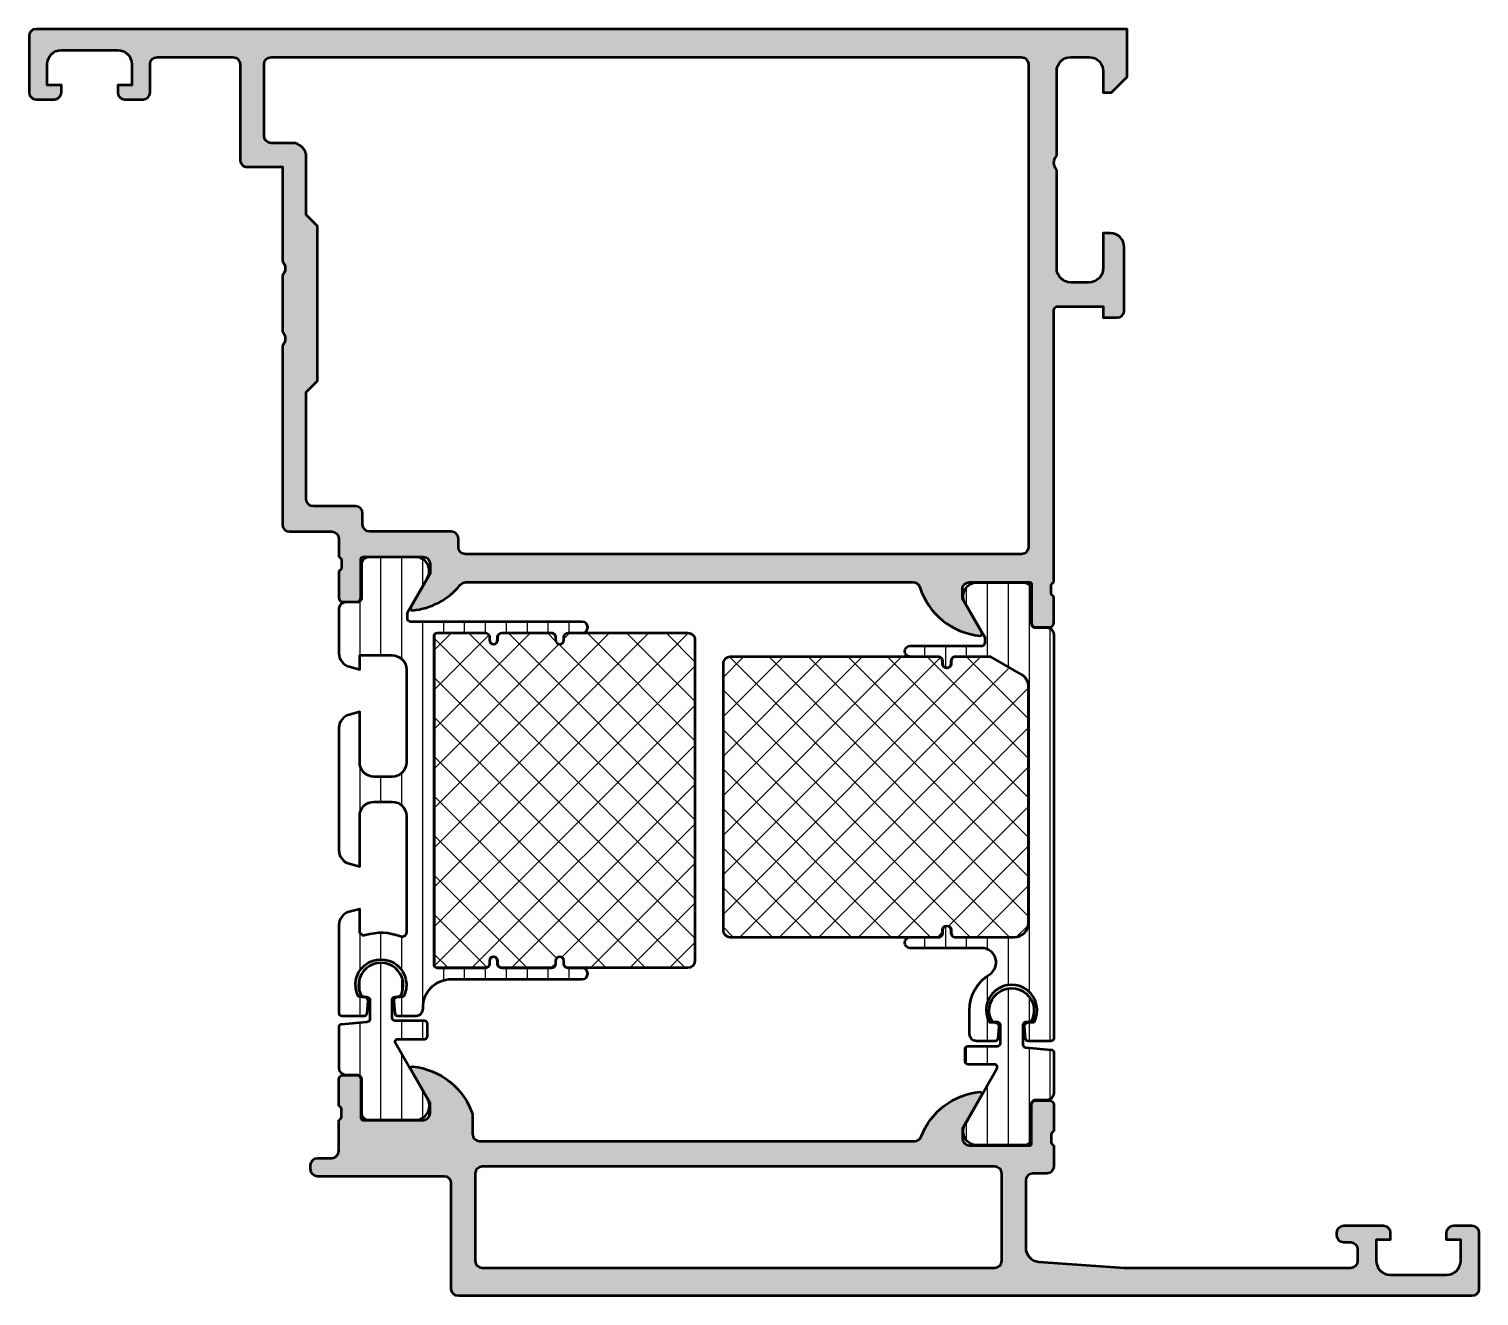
# Model space of a CAD drawing. Extents: x -25 to 78, y 0 to 90.
import ezdxf

# ---------------------------------------------------------------- set-up
doc = ezdxf.new("R2010")
doc.units = 0
for name, color, linetype, lineweight in [('0S-Alu contour', 7, 'Continuous', 50), ('0S-Alu hatch', 252, 'Continuous', 25), ('0S-Plastic contour', 254, 'Continuous', 50), ('0S-Plastic hatch', 253, 'Continuous', 25), ('0S-PT contour', 91, 'Continuous', 50), ('0S-PT hatch', 103, 'Continuous', 25)]:
    doc.layers.add(name, color=color, linetype=linetype, lineweight=lineweight)
pattern_1 = [(90, (0, 0), (-1.4859, 0), [])]
pattern_2 = [(135, (0, 0), (-1.403165018917055, -1.403165018917055), []), (225, (0, 0), (1.403165018917055, -1.403165018917055), [])]

# ---------------------------------------------------------------- blocks, each defined once
blk = doc.blocks.new('284173__B434B2A2_4AD4_4CA4_8C08_CCCD92320FFC___6599E14F_AC63_4443_91F3_D63837654A6E_')
at = {"layer": '0S-Plastic hatch'}
h = blk.add_hatch(dxfattribs=at)
h.set_pattern_fill('ANSI31', color=256, scale=0.4680000000000001, angle=45, style=0)
h.set_pattern_definition(pattern_1)
edge = h.paths.add_edge_path()
edge.add_line((-3.000000000000113, 19.0925027513378), (-3.000000000000113, 16.20999710558584))
edge.add_arc((-2.500000000000113, 16.20999710558583), 0.5, 180, 269.9999925343822)
edge.add_line((-2.500000065149919, 15.70999710558584), (-1.689668630446746, 15.70999699999998))
edge.add_ellipse((-1.689668669536629, 15.40999699999998), major_axis=(-0.2999999999999997, 0), ratio=1, start_angle=179.9920752627074, end_angle=269.9999925343822, ccw=False)
edge.add_line((-1.389668672406193, 15.40995550617268), (-1.390000617064089, 13.00999861706367))
edge.add_arc((-0.8900046396254737, 13.00999597743859), 0.4999959774455833, 179.9996975182267, 270.0003024811851)
edge.add_line((-0.8900020000004076, 12.50999999999997), (2.586539498099355, 12.51000010558583))
edge.add_arc((2.444228849108, 13.49981818030869), 0.999996070924485, 278.1816080518998, 392.7270160998403)
edge.add_line((3.285481498099357, 14.04045310558585), (1.039011283692616, 17.95036743468066))
edge.add_ellipse((1.212425701844225, 18.05000397204092), major_axis=(-0.2000000000000059, 0), ratio=1, start_angle=-90, end_angle=29.879840183825706, ccw=False)
edge.add_line((1.212425701844225, 18.25000397204092), (3.099990844726448, 18.25000397204092))
edge.add_arc((3.099573298768774, 18.45042607985369), 0.2004225427558959, 270.1193660059609, 359.8828195628621)
edge.add_line((3.299995422363172, 18.45001617907217), (3.299995422363167, 19.35001007555655))
edge.add_arc((3.099594252891051, 19.34962112809803), 0.2004015469149805, 0.1112020448921864, 89.88661238628418)
edge.add_line((3.099990844726448, 19.55002228258781), (0.999992370605355, 19.5500222825878))
edge.add_ellipse((1.000357587040738, 19.75038447571386), major_axis=(-0.2003625259806111, 0), ratio=1, start_angle=0.10880910762227813, end_angle=89.89556244691272, ccw=False)
edge.add_line((0.7999954223631578, 19.75000397204092), (0.7999954223631676, 21.05002418993643))
edge.add_ellipse((1.000396591835283, 21.04963524247791), major_axis=(-0.2004015469149805, 0), ratio=1, start_angle=270.1133876137158, end_angle=359.8887979551078, ccw=False)
edge.add_line((0.9999999999998863, 21.25003639696768), (1.35499572753892, 21.25003639696768))
edge.add_arc((-3.8146973935e-06, 22.08088955142386), 1.589446672188279, 328.4843750062553, 571.5156249937443)
edge.add_line((-1.355003356933711, 21.25003639696769), (-1.000007629394644, 21.25003639696768))
edge.add_ellipse((-1.000407041953565, 21.04963242186198), major_axis=(-0.2004043731273275, 0), ratio=1, start_angle=180.1120068946616, end_angle=269.88580753651286, ccw=False)
edge.add_line((-0.8000030517579279, 21.05002418993643), (-0.8000030517579261, 19.65002838610342))
edge.add_ellipse((-1.000404257445808, 19.65041735450157), major_axis=(-0.2004015831713203, 0), ratio=1, start_angle=90.11557923254162, end_angle=179.8887919884769, ccw=False)
edge.add_line((-1.000000000000127, 19.45001617907216), (-2.800003051757926, 19.29251495836904))
edge.add_arc((-2.799595988752116, 19.09211097759355), 0.2004043941907311, 90.11637972490921, 179.8879914961053)
at = {"layer": '0S-Plastic contour', "color": 7}
for points in [[(-1.355003356933711, 21.25003639696769), (-1.000007629394644, 21.25003639696768)], [(-0.8000030517579279, 21.05002418993643), (-0.8000030517579261, 19.65002838610342)], [(0.7999954223631578, 19.75000397204092), (0.7999954223631676, 21.05002418993643)], [(0.9999999999998863, 21.25003639696768), (1.35499572753892, 21.25003639696768)], [(-3.000000000000113, 19.0925027513378), (-3.000000000000113, 16.20999710558584)], [(-1.000000000000127, 19.45001617907216), (-2.800003051757926, 19.29251495836904)], [(3.099990844726448, 19.55002228258781), (0.999992370605355, 19.5500222825878)], [(3.299995422363172, 18.45001617907217), (3.299995422363167, 19.35001007555655)], [(3.285481498099357, 14.04045310558585), (1.039011283692616, 17.95036743468066)], [(1.212425701844225, 18.25000397204092), (3.099990844726448, 18.25000397204092)], [(-2.500000065149919, 15.70999710558584), (-1.689668630446746, 15.70999699999998)], [(-1.389668672406193, 15.40995550617268), (-1.390000617064089, 13.00999861706367)], [(-0.8900020000004076, 12.50999999999997), (2.586539498099355, 12.51000010558583)]]:
    blk.add_lwpolyline(points, dxfattribs=at)
for centre, radius, start, end in [((-3.8146973935e-06, 22.08088955142386), 1.589446672188279, 328.4843750062553, 211.5156249937443), ((-2.799595988752116, 19.09211097759355), 0.2004043941907311, 90.11637972490921, 179.8879914961053), ((3.099594252891051, 19.34962112809803), 0.2004015469149805, 0.1112020448921864, 89.88661238628418), ((3.099573298768774, 18.45042607985369), 0.2004225427558959, 270.1193660059609, 359.8828195628621), ((-2.500000000000113, 16.20999710558583), 0.5, 180, 269.9999925343822), ((2.444228849108, 13.49981818030869), 0.999996070924485, 278.1816080518998, 32.72701609984038), ((-0.8900046396254737, 13.00999597743859), 0.4999959774455833, 179.9996975182267, 270.0003024811851)]:
    blk.add_arc(centre, radius, start, end, dxfattribs=at)
at = {"layer": '0S-Plastic contour', "color": 7, "extrusion": (0, 0, -1)}
for centre, radius, start, end in [((1.000407041953565, 21.04963242186198), 0.2004043731273275, 90.11419246348713, 179.8879931053384), ((-1.000396591835283, 21.04963524247791), 0.2004015469149805, 0.1112020448921864, 89.88661238628418), ((1.000404257445808, 19.65041735450157), 0.2004015831713203, 180.1112080115232, 269.8844207674584), ((-1.000357587040738, 19.75038447571386), 0.2003625259806112, 270.1044375530873, 359.8911908923777), ((-1.212425701844225, 18.05000397204092), 0.2000000000000059, 330.1201598161743, 90), ((1.689668669536629, 15.40999699999998), 0.2999999999999997, 90.00000746561778, 180.0079247372927)]:
    blk.add_arc(centre, radius, start, end, dxfattribs=at)
blk = doc.blocks.new('284173__9B330F07_7492_4CFC_B1E2_F77902ED2504___CAA723C9_DB02_4C46_8A7D_2B7DDA96BD72_')
at = {"layer": '0S-Plastic hatch'}
h = blk.add_hatch(dxfattribs=at)
h.set_pattern_fill('ANSI31', color=256, scale=0.4680000000000001, angle=45, style=0)
h.set_pattern_definition(pattern_1)
edge = h.paths.add_edge_path()
edge.add_line((47.79999999999994, 17.2925027513375), (47.79999999999994, 14.40999710558556))
edge.add_ellipse((47.29999999999995, 14.40999710558556), major_axis=(-0.4999999999999929, 0), ratio=1, start_angle=90.00000746561699, end_angle=180, ccw=False)
edge.add_line((47.30000006514975, 13.90999710558557), (46.48966863044657, 13.9099969999997))
edge.add_arc((46.48966866953645, 13.60999699999971), 0.299999999999998, 90.00000746561778, 180.0079247372927)
edge.add_line((46.18966867240602, 13.60995550617241), (46.19000061706392, 11.20999861701067))
edge.add_ellipse((45.6900046396253, 11.20999597743831), major_axis=(-0.499995977445583, 0), ratio=1, start_angle=89.99999825987311, end_angle=180.0003024757487, ccw=False)
edge.add_line((45.69000462443995, 10.70999999999273), (42.21346050190047, 10.71000010558556))
edge.add_ellipse((42.35577115089183, 11.69981818030841), major_axis=(-0.9999960709244804, 0), ratio=1, start_angle=-32.727016099840796, end_angle=81.81839194809982, ccw=False)
edge.add_line((41.51451850190048, 12.24045310558557), (43.76098871630721, 16.15036743468039))
edge.add_arc((43.58757429815561, 16.25000397204064), 0.1999999999999935, 330.1201598161723, 450.000000000002)
edge.add_line((43.5875742981556, 16.45000397204064), (41.70000915527373, 16.45000397204064))
edge.add_ellipse((41.70042670123105, 16.65042607985341), major_axis=(-0.2004225427558987, 0), ratio=1, start_angle=0.11718043726227734, end_angle=89.88063399413869, ccw=False)
edge.add_line((41.50000457763666, 16.65001617907147), (41.50000457763666, 17.5500100755563))
edge.add_ellipse((41.70040574710876, 17.54962112809776), major_axis=(-0.2004015469149592, 0), ratio=1, start_angle=270.11338761319985, end_angle=359.88879795510456, ccw=False)
edge.add_line((41.70000915527516, 17.75002228258751), (43.80000762939484, 17.75002228258752))
edge.add_arc((43.7996424129591, 17.95038447571358), 0.2003625259806083, 270.1044375531909, 359.8911908903211)
edge.add_line((44.00000457763666, 17.95000397203345), (44.00000457763666, 19.25002418993616))
edge.add_arc((43.79960340816454, 19.24963524247763), 0.2004015469149877, 0.1112020448954639, 89.88661238628418)
edge.add_line((43.79999999999994, 19.45003639696741), (43.4450042724609, 19.4500363969674))
edge.add_ellipse((44.80000381469722, 20.28088955142358), major_axis=(-1.589446672188279, 0), ratio=1, start_angle=148.4843750062555, end_angle=31.515624993744723, ccw=False)
edge.add_line((46.15500335693353, 19.45003639696741), (45.80000762939576, 19.4500363969674))
edge.add_arc((45.8004070419534, 19.2496324218617), 0.2004043731273285, 90.11419246312146, 179.8879931054816)
edge.add_line((45.60000305175776, 19.25002418993565), (45.60000305175775, 17.85002838609976))
edge.add_arc((45.80040425744562, 17.8504173545013), 0.2004015831713055, 180.1112080124933, 269.8844207674503)
edge.add_line((45.79999999999991, 17.6500161790719), (47.6000030517578, 17.49251495836876))
edge.add_ellipse((47.59959598875195, 17.29211097759328), major_axis=(-0.2004043941907276, 0), ratio=1, start_angle=180.112008503885, end_angle=269.8836202750806, ccw=False)
at = {"layer": '0S-Plastic contour', "color": 7}
for points in [[(43.79999999999994, 19.45003639696741), (43.4450042724609, 19.4500363969674)], [(44.00000457763666, 17.95000397203345), (44.00000457763666, 19.25002418993616)], [(45.60000305175776, 19.25002418993565), (45.60000305175775, 17.85002838609976)], [(46.15500335693353, 19.45003639696741), (45.80000762939576, 19.4500363969674)], [(41.50000457763666, 16.65001617907147), (41.50000457763666, 17.5500100755563)], [(41.70000915527516, 17.75002228258751), (43.80000762939484, 17.75002228258752)], [(45.79999999999991, 17.6500161790719), (47.6000030517578, 17.49251495836876)], [(47.79999999999994, 17.2925027513375), (47.79999999999994, 14.40999710558556)], [(41.51451850190048, 12.24045310558557), (43.76098871630721, 16.15036743468039)], [(43.5875742981556, 16.45000397204064), (41.70000915527373, 16.45000397204064)], [(46.18966867240602, 13.60995550617241), (46.19000061706392, 11.20999861701067)], [(47.30000006514975, 13.90999710558557), (46.48966863044657, 13.9099969999997)], [(45.69000462443995, 10.70999999999273), (42.21346050190047, 10.71000010558556)]]:
    blk.add_lwpolyline(points, dxfattribs=at)
at = {"layer": '0S-Plastic contour', "color": 7, "extrusion": (0, 0, -1)}
for centre, radius, start, end in [((-44.80000381469722, 20.28088955142358), 1.589446672188279, 328.4843750062553, 211.5156249937445), ((-41.70040574710876, 17.54962112809776), 0.2004015469149592, 0.1112020448954639, 89.88661238680017), ((-41.70042670123105, 16.65042607985341), 0.2004225427558987, 270.1193660058613, 359.8828195627377), ((-47.59959598875195, 17.29211097759328), 0.2004043941907276, 90.11637972491937, 179.887991496115), ((-47.29999999999995, 14.40999710558556), 0.4999999999999929, 180, 269.999992534383), ((-42.35577115089183, 11.69981818030841), 0.9999960709244804, 278.1816080519002, 32.72701609984075), ((-45.6900046396253, 11.20999597743831), 0.499995977445583, 179.9996975242513, 270.0000017401269)]:
    blk.add_arc(centre, radius, start, end, dxfattribs=at)
at = {"layer": '0S-Plastic contour', "color": 7}
for centre, radius, start, end in [((43.79960340816454, 19.24963524247763), 0.2004015469149877, 0.1112020448954639, 89.88661238628418), ((45.8004070419534, 19.2496324218617), 0.2004043731273285, 90.11419246312146, 179.8879931054816), ((43.7996424129591, 17.95038447571358), 0.2003625259806083, 270.1044375531909, 359.8911908903211), ((45.80040425744562, 17.8504173545013), 0.2004015831713055, 180.1112080124933, 269.8844207674503), ((43.58757429815561, 16.25000397204064), 0.1999999999999935, 330.1201598161723, 90.00000000000205), ((46.48966866953645, 13.60999699999971), 0.299999999999998, 90.00000746561778, 180.0079247372927)]:
    blk.add_arc(centre, radius, start, end, dxfattribs=at)
blk = doc.blocks.new('284173__86C3572D_6ACA_4B55_A363_6A14E404DD5A___06D20EFA_C07A_4F88_986D_29010AA1E408_')
at = {"layer": '0S-Plastic hatch'}
h = blk.add_hatch(dxfattribs=at)
h.set_pattern_fill('ANSI31', color=256, scale=0.4680000000000001, angle=45, style=0)
h.set_pattern_definition(pattern_1)
edge = h.paths.add_edge_path()
edge.add_line((47.78999998507146, 46.99000310449058), (47.79000610351874, 18.30004734254788))
edge.add_ellipse((47.60000610351872, 18.3000473020283), major_axis=(-0.1900000000000305, 0), ratio=1, start_angle=90, end_angle=180.0000122241783, ccw=False)
edge.add_line((47.60000610351872, 18.11004730202827), (45.97399073203744, 18.11004730202826))
edge.add_ellipse((45.97399073203742, 18.30004730202848), major_axis=(-0.1900000000002251, 0), ratio=1, start_angle=5.000156552661679, end_angle=90.00000000000432, ccw=False)
edge.add_line((45.78471378464723, 18.2834871937337), (45.71110971013391, 19.12475914023122))
edge.add_ellipse((46.00000610351865, 19.15003509499692), major_axis=(-0.2900000000000478, 0), ratio=1, start_angle=-89.99999999998312, end_angle=5.000156552662702, ccw=False)
edge.add_line((46.00000610351856, 19.44003509499696), (46.39258612430714, 19.44003509499708))
edge.add_arc((44.79994680596792, 20.30003509597376), 1.80999999999997, 331.63165647676, 568.36834352324)
edge.add_line((43.20730748762871, 19.44003509499708), (43.60000610351875, 19.44003509499702))
edge.add_ellipse((43.60000610351871, 19.15003509499695), major_axis=(-0.2900000000000702, 0), ratio=1, start_angle=174.9998434473528, end_angle=269.999999999993, ccw=False)
edge.add_line((43.88890249690349, 19.12475914023133), (43.81529842239, 18.28348719373349))
edge.add_ellipse((43.62602147500004, 18.30004730202828), major_axis=(-0.1899999999999886, 0), ratio=1, start_angle=90, end_angle=174.9998434473278, ccw=False)
edge.add_line((43.62602147500004, 18.11004730202829), (42.30000610351561, 18.11004730202828))
edge.add_ellipse((42.3000061035156, 18.60004730202844), major_axis=(-0.4900000000001619, 0), ratio=1, start_angle=0.0019986047810789387, end_angle=90.0000000000008, ccw=False)
edge.add_line((41.81000610381356, 18.60003020973385), (41.80994680778689, 20.29993080131216))
edge.add_ellipse((44.79994680596007, 20.30003509597828), major_axis=(-2.989999999992141, 0), ratio=1, start_angle=-58.21166935647409, end_angle=0.0019985431425766365, ccw=False)
edge.add_arc((42.69281605382139, 23.70003509499714), 1.009999999999953, 301.7883306436115, 449.9999999999992)
edge.add_line((42.69281605382141, 24.7100350949971), (37.6000091552734, 24.7100350949971))
edge.add_ellipse((37.6000091552734, 25.10002899148151), major_axis=(-0.3899938964844125, 0), ratio=1, start_angle=-90, end_angle=90, ccw=False)
edge.add_line((37.6000091552734, 25.49002288796592), (39.60001220703098, 25.49002288796583))
edge.add_arc((39.60001220703099, 25.80002288796601), 0.3100000000001799, 269.9999999999987, 360)
edge.add_line((39.91001220703117, 25.80002288796601), (39.91001220703119, 26.00002288796583))
edge.add_ellipse((40.20000762939447, 26.00002288796583), major_axis=(-0.2899954223632832, 0), ratio=1, start_angle=180, end_angle=360, ccw=False)
edge.add_line((40.49000305175775, 26.00002288796583), (40.49000305175775, 25.80002288796595))
edge.add_arc((40.80000305175775, 25.80002288796594), 0.3100000000000023, 180, 269.9999999999973)
edge.add_line((40.80000305175774, 25.49002288796594), (45.00000498066095, 25.49002288796572))
edge.add_arc((45.00000498066099, 26.5000228879658), 1.010000000000083, 269.9999999999972, 360.0000430542398)
edge.add_line((46.01000498066079, 26.50002364691843), (46.00999237079425, 43.27920799999862))
edge.add_arc((44.99991743033604, 43.27920724089821), 1.010074940458488, 4.30627041987e-05, 60.00506637501608)
edge.add_line((45.50487754883831, 44.15400245354195), (43.32889972118407, 45.41004730202833))
edge.add_line((43.32889972118407, 45.41004730202833), (40.80000305175789, 45.41004730202845))
edge.add_arc((40.80000305175788, 45.10004730202832), 0.3100000000001302, 89.99999999999739, 180)
edge.add_line((40.49000305175775, 45.10004730202832), (40.49000305175776, 44.90004730202845))
edge.add_ellipse((40.20000762939448, 44.90004730202843), major_axis=(-0.2899954223632832, 0), ratio=1, start_angle=0, end_angle=180, ccw=False)
edge.add_line((39.9100122070312, 44.90004730202842), (39.91001220703119, 45.10004730202823))
edge.add_arc((39.6000122070312, 45.10004730202823), 0.3099999999999881, 0, 89.99999999999606)
edge.add_line((39.60001220703122, 45.41004730202822), (37.60000915527335, 45.41004730202833))
edge.add_ellipse((37.60000915527337, 45.80004119851269), major_axis=(-0.3899938964843628, 0), ratio=1, start_angle=-90.0000000000021, end_angle=89.9999999999979, ccw=False)
edge.add_line((37.60000915527339, 46.19003509499705), (42.69999694824213, 46.19003509499708))
edge.add_arc((42.69999694824213, 46.40003509499706), 0.2099999999999795, 270, 360)
edge.add_line((42.90999694824211, 46.40003509499706), (42.90999694824213, 46.76250710081645))
edge.add_line((42.90999694824213, 46.76250710081645), (41.52305944591093, 49.16475365105038))
edge.add_ellipse((42.35577115089184, 49.70018192526987), major_axis=(-0.9899960709244691, 0), ratio=1, start_angle=-81.7771036411026, end_angle=32.74075698837851, ccw=False)
edge.add_line((42.21417750381578, 50.67999999999273), (45.69000463962505, 50.67999999999969))
edge.add_ellipse((45.69000463962505, 50.19000402255412), major_axis=(-0.4899959774455738, 0), ratio=1, start_angle=179.9920751942274, end_angle=269.9999999999992, ccw=False)
edge.add_line((46.18000061238363, 50.18993624927358), (46.17966866963184, 47.79004587697786))
edge.add_arc((46.48966866668182, 47.79000300000792), 0.310000000015195, 179.9920752599478, 269.9999999971923)
edge.add_line((46.48966866666663, 47.48000299999272), (47.29999998507147, 47.48000299999271))
edge.add_ellipse((47.29999998507147, 46.99000299999272), major_axis=(-0.490000000000002, 0), ratio=1, start_angle=180.0000121943268, end_angle=270, ccw=False)
at = {"layer": '0S-Plastic contour', "color": 7}
for points in [[(42.21417750381578, 50.67999999999273), (45.69000463962505, 50.67999999999969)], [(46.18000061238363, 50.18993624927358), (46.17966866963184, 47.79004587697786)], [(42.90999694824211, 46.40003509499706), (42.90999694824213, 46.76250710081645), (41.52305944591093, 49.16475365105038)], [(46.48966866666663, 47.48000299999272), (47.29999998507147, 47.48000299999271)], [(47.78999998507146, 46.99000310449058), (47.79000610351874, 18.30004734254788)], [(37.60000915527339, 46.19003509499705), (42.69999694824213, 46.19003509499708)], [(39.60001220703122, 45.41004730202822), (37.60000915527335, 45.41004730202833)], [(45.50487754883831, 44.15400245354195), (43.32889972118407, 45.41004730202833), (40.80000305175789, 45.41004730202845)], [(39.9100122070312, 44.90004730202842), (39.91001220703119, 45.10004730202823)], [(40.49000305175775, 45.10004730202832), (40.49000305175776, 44.90004730202845)], [(46.01000498066079, 26.50002364691843), (46.00999237079425, 43.27920799999862)], [(39.91001220703117, 25.80002288796601), (39.91001220703119, 26.00002288796583)], [(40.49000305175775, 26.00002288796583), (40.49000305175775, 25.80002288796595)], [(37.6000091552734, 25.49002288796592), (39.60001220703098, 25.49002288796583)], [(40.80000305175774, 25.49002288796594), (45.00000498066095, 25.49002288796572)], [(42.69281605382141, 24.7100350949971), (37.6000091552734, 24.7100350949971)], [(41.81000610381356, 18.60003020973385), (41.80994680778689, 20.29993080131216)], [(43.20730748762871, 19.44003509499708), (43.60000610351875, 19.44003509499702)], [(43.88890249690349, 19.12475914023133), (43.81529842239, 18.28348719373349)], [(45.78471378464723, 18.2834871937337), (45.71110971013391, 19.12475914023122)], [(46.00000610351856, 19.44003509499696), (46.39258612430714, 19.44003509499708)], [(43.62602147500004, 18.11004730202829), (42.30000610351561, 18.11004730202828)], [(47.60000610351872, 18.11004730202827), (45.97399073203744, 18.11004730202826)]]:
    blk.add_lwpolyline(points, dxfattribs=at)
at = {"layer": '0S-Plastic contour', "color": 7, "extrusion": (0, 0, -1)}
for centre, radius, start, end in [((-42.35577115089184, 49.70018192526987), 0.9899960709244693, 327.2592430116215, 81.7771036411027), ((-45.69000463962505, 50.19000402255412), 0.4899959774455738, 90.00000000000082, 180.0079248057727), ((-47.29999998507147, 46.99000299999272), 0.490000000000002, 90, 179.9999878056732), ((-37.60000915527337, 45.80004119851269), 0.3899938964843628, 270.0000000000021, 90.00000000000207), ((-40.20000762939448, 44.90004730202843), 0.2899954223632832, 180, 0), ((-40.20000762939447, 26.00002288796583), 0.2899954223632832, 0, 180), ((-37.6000091552734, 25.10002899148151), 0.3899938964844125, 270, 90), ((-44.79994680596007, 20.30003509597828), 2.989999999992141, 359.9980014568574, 58.21166935647415), ((-42.3000061035156, 18.60004730202844), 0.4900000000001619, 269.9999999999992, 359.9980013952189), ((-43.60000610351871, 19.15003509499695), 0.2900000000000702, 90.000000000007, 185.0001565526472), ((-46.00000610351865, 19.15003509499692), 0.2900000000000478, 354.9998434473373, 89.99999999998316), ((-43.62602147500004, 18.30004730202828), 0.1899999999999886, 185.0001565526723, 270), ((-45.97399073203742, 18.30004730202848), 0.1900000000002251, 269.9999999999957, 354.9998434473383), ((-47.60000610351872, 18.3000473020283), 0.1900000000000305, 179.9999877758217, 270)]:
    blk.add_arc(centre, radius, start, end, dxfattribs=at)
at = {"layer": '0S-Plastic contour', "color": 7}
for centre, radius, start, end in [((46.48966866668182, 47.79000300000792), 0.310000000015195, 179.9920752599478, 269.9999999971923), ((42.69999694824213, 46.40003509499706), 0.2099999999999795, 270, 0), ((39.6000122070312, 45.10004730202823), 0.3099999999999881, 0, 89.99999999999606), ((40.80000305175788, 45.10004730202832), 0.3100000000001302, 89.99999999999739, 180), ((44.99991743033604, 43.27920724089821), 1.010074940458488, 4.30627041987e-05, 60.00506637501608), ((39.60001220703099, 25.80002288796601), 0.3100000000001799, 269.9999999999987, 0), ((40.80000305175775, 25.80002288796594), 0.3100000000000023, 180, 269.9999999999973), ((45.00000498066099, 26.5000228879658), 1.010000000000083, 269.9999999999972, 4.3054239785e-05), ((42.69281605382139, 23.70003509499714), 1.009999999999953, 301.7883306436115, 89.9999999999992), ((44.79994680596792, 20.30003509597376), 1.80999999999997, 331.63165647676, 208.36834352324)]:
    blk.add_arc(centre, radius, start, end, dxfattribs=at)
blk = doc.blocks.new('439400__21BD9A2E_CFB2_43DC_9EB6_DF78D86039D3_')
at = {"layer": '0S-PT hatch'}
h = blk.add_hatch(dxfattribs=at)
h.set_pattern_fill('ANSI37', color=256, scale=0.625, angle=90, style=0)
h.set_pattern_definition(pattern_2)
edge = h.paths.add_edge_path()
edge.add_line((24.30001373236641, 44.90002398408535), (24.30001373236628, 26.00004620592361))
edge.add_arc((24.80003705086764, 26.00004620592361), 0.5000233185013557, 180, 270.0000000000008)
edge.add_line((24.80003705086764, 25.50002288742225), (39.60001220703123, 25.50002288796606))
edge.add_arc((39.60001220703123, 25.80002288796602), 0.2999999999999545, 270, 360)
edge.add_line((39.90001220703119, 25.80002288796602), (39.90001220703119, 26.00002288796603))
edge.add_ellipse((40.20000762939441, 26.00002288796608), major_axis=(-0.2999954223632244, 0), ratio=1, start_angle=180, end_angle=360, ccw=False)
edge.add_line((40.50000305175763, 26.00002288796612), (40.50000305175775, 25.80002288796583))
edge.add_arc((40.8000030517578, 25.800022887966), 0.300000000000054, 180, 270)
edge.add_line((40.8000030517578, 25.50002288796595), (45.00000498066109, 25.50002288796595))
edge.add_arc((45.00000498066109, 26.50002288796594), 0.9999999999999928, 270, 360.0000619442053)
edge.add_line((46.0000049806605, 26.50002396909628), (45.99999237079415, 43.27920799248372))
edge.add_arc((44.99991743033624, 43.27920724089852), 1.000074940458196, 4.30627041987e-05, 60.00506637501754)
edge.add_line((45.49987831464019, 44.14534175741341), (43.32622070312494, 45.40004730202844))
edge.add_line((43.32622070312494, 45.40004730202844), (40.80000305175782, 45.40004730202844))
edge.add_arc((40.80000305175782, 45.10004730202838), 0.3000000000000682, 90, 180)
edge.add_line((40.50000305175775, 45.10004730202838), (40.50000305175775, 44.90004730202844))
edge.add_ellipse((40.20000762939441, 44.90004730202844), major_axis=(-0.2999954223633381, 0), ratio=1, start_angle=0, end_angle=180, ccw=False)
edge.add_line((39.90001220703108, 44.90004730202844), (39.90001220703108, 45.10004730202846))
edge.add_arc((39.6000122070311, 45.10004730202846), 0.2999999999999758, 0, 89.99999999789388)
edge.add_line((39.60001220704213, 45.40004730202844), (24.80003705086771, 45.40004730257225))
edge.add_arc((24.8000370508677, 44.90002398407095), 0.5000233185012988, 89.9999999999992, 180)
at = {"layer": '0S-PT contour', "color": 7}
for points in [[(39.60001220704213, 45.40004730202844), (24.80003705086771, 45.40004730257225)], [(45.49987831464019, 44.14534175741341), (43.32622070312494, 45.40004730202844), (40.80000305175782, 45.40004730202844)], [(24.30001373236641, 44.90002398408535), (24.30001373236628, 26.00004620592361)], [(39.90001220703108, 44.90004730202844), (39.90001220703108, 45.10004730202846)], [(40.50000305175775, 45.10004730202838), (40.50000305175775, 44.90004730202844)], [(46.0000049806605, 26.50002396909628), (45.99999237079415, 43.27920799248372)], [(39.90001220703119, 25.80002288796602), (39.90001220703119, 26.00002288796603)], [(40.50000305175763, 26.00002288796612), (40.50000305175775, 25.80002288796583)], [(24.80003705086764, 25.50002288742225), (39.60001220703123, 25.50002288796606)], [(40.8000030517578, 25.50002288796595), (45.00000498066109, 25.50002288796595)]]:
    blk.add_lwpolyline(points, dxfattribs=at)
for centre, radius, start, end in [((24.8000370508677, 44.90002398407095), 0.5000233185012988, 89.9999999999992, 180), ((39.6000122070311, 45.10004730202846), 0.2999999999999758, 0, 89.99999999789388), ((40.80000305175782, 45.10004730202838), 0.3000000000000682, 90, 180), ((44.99991743033624, 43.27920724089852), 1.000074940458196, 4.30627041987e-05, 60.00506637501754), ((24.80003705086764, 26.00004620592361), 0.5000233185013557, 180, 270.0000000000008), ((39.60001220703123, 25.80002288796602), 0.2999999999999545, 270, 0), ((40.8000030517578, 25.800022887966), 0.300000000000054, 180, 270), ((45.00000498066109, 26.50002288796594), 0.9999999999999928, 270, 6.19442052744e-05)]:
    blk.add_arc(centre, radius, start, end, dxfattribs=at)
at = {"layer": '0S-PT contour', "color": 7, "extrusion": (0, 0, -1)}
for centre, radius, start, end in [((-40.20000762939441, 44.90004730202844), 0.2999954223633381, 180, 0), ((-40.20000762939441, 26.00002288796608), 0.2999954223632244, 0, 180)]:
    blk.add_arc(centre, radius, start, end, dxfattribs=at)
blk = doc.blocks.new('439400__DF1CBACC_DC30_46AF_9E8D_9D6C6696B9F3_')
at = {"layer": '0S-PT hatch'}
h = blk.add_hatch(dxfattribs=at)
h.set_pattern_fill('ANSI37', color=256, scale=0.625, angle=90, style=0)
h.set_pattern_definition(pattern_2)
edge = h.paths.add_edge_path()
edge.add_line((22.29999999999973, 46.60001645432259), (22.29999999999966, 23.80001645432195))
edge.add_ellipse((21.79999999999972, 23.80001645432195), major_axis=(-0.4999999999999432, 0), ratio=1, start_angle=90, end_angle=180, ccw=False)
edge.add_line((21.79999999999972, 23.30001645432201), (13.2999938258325, 23.30001645432201))
edge.add_ellipse((13.2999938258325, 23.60001645432205), major_axis=(-0.3000000000000398, 0), ratio=1, start_angle=0, end_angle=90, ccw=False)
edge.add_line((12.99999382583246, 23.60001645432205), (12.99999382583246, 23.80001645432232))
edge.add_arc((12.69999840346918, 23.8000164543223), 0.2999954223632812, 0, 180)
edge.add_line((12.4000029811059, 23.80001645432229), (12.4000029811059, 23.60001645432253))
edge.add_ellipse((12.10000298110583, 23.60001645432253), major_axis=(-0.3000000000000682, 0), ratio=1, start_angle=90, end_angle=180, ccw=False)
edge.add_line((12.10000298110583, 23.30001645432246), (8.599993825832428, 23.30001645432247))
edge.add_ellipse((8.599993825832428, 23.60001645432242), major_axis=(-0.2999999999999545, 0), ratio=1, start_angle=0, end_angle=90, ccw=False)
edge.add_line((8.299993825832473, 23.60001645432242), (8.299993825832473, 23.8000164543223))
edge.add_arc((7.999998403469163, 23.80001645432231), 0.2999954223633097, 0, 180)
edge.add_line((7.700002981105853, 23.80001645432233), (7.700002981105853, 23.60001645432234))
edge.add_ellipse((7.400002981105927, 23.60001645432234), major_axis=(-0.2999999999999261, 0), ratio=1, start_angle=90, end_angle=180, ccw=False)
edge.add_line((7.400002981105927, 23.30001645432241), (3.999999999999772, 23.30001645432235))
edge.add_ellipse((3.999999999999772, 23.50001645432234), major_axis=(-0.1999999999999886, 0), ratio=1, start_angle=0, end_angle=90, ccw=False)
edge.add_line((3.799999999999783, 23.50001645432234), (3.799999999999727, 46.90001645432235))
edge.add_ellipse((3.999999999999687, 46.90001645432235), major_axis=(-0.1999999999999602, 0), ratio=1, start_angle=270, end_angle=360, ccw=False)
edge.add_line((3.999999999999687, 47.10001645432231), (7.40000298110587, 47.10001645432225))
edge.add_ellipse((7.40000298110587, 46.80001645432226), major_axis=(-0.2999999999999829, 0), ratio=1, start_angle=180, end_angle=270, ccw=False)
edge.add_line((7.700002981105853, 46.80001645432226), (7.700002981105853, 46.60001645432234))
edge.add_arc((7.999998403469163, 46.60001645432231), 0.2999954223633097, 180, 360)
edge.add_line((8.299993825832473, 46.60001645432229), (8.299993825832473, 46.8000164543222))
edge.add_ellipse((8.599993825832456, 46.8000164543222), major_axis=(-0.2999999999999829, 0), ratio=1, start_angle=270, end_angle=360, ccw=False)
edge.add_line((8.599993825832456, 47.10001645432218), (12.10000298110591, 47.10001645432218))
edge.add_ellipse((12.10000298110591, 46.8000164543222), major_axis=(-0.2999999999999829, 0), ratio=1, start_angle=180, end_angle=270, ccw=False)
edge.add_line((12.4000029811059, 46.8000164543222), (12.4000029811059, 46.60001645432234))
edge.add_arc((12.69999840346918, 46.60001645432231), 0.2999954223632812, 180, 360)
edge.add_line((12.99999382583246, 46.60001645432229), (12.99999382583246, 46.80001645432257))
edge.add_ellipse((13.29999382583241, 46.80001645432257), major_axis=(-0.2999999999999545, 0), ratio=1, start_angle=270, end_angle=360, ccw=False)
edge.add_line((13.29999382583241, 47.10001645432252), (21.79999999999961, 47.1000164543227))
edge.add_ellipse((21.79999999999962, 46.60001645432259), major_axis=(-0.5000000000001137, 0), ratio=1, start_angle=180, end_angle=270.00000000000165, ccw=False)
at = {"layer": '0S-PT contour', "color": 7}
for points in [[(3.799999999999783, 23.50001645432234), (3.799999999999727, 46.90001645432235)], [(3.999999999999687, 47.10001645432231), (7.40000298110587, 47.10001645432225)], [(7.700002981105853, 46.80001645432226), (7.700002981105853, 46.60001645432234)], [(8.299993825832473, 46.60001645432229), (8.299993825832473, 46.8000164543222)], [(8.599993825832456, 47.10001645432218), (12.10000298110591, 47.10001645432218)], [(12.4000029811059, 46.8000164543222), (12.4000029811059, 46.60001645432234)], [(12.99999382583246, 46.60001645432229), (12.99999382583246, 46.80001645432257)], [(13.29999382583241, 47.10001645432252), (21.79999999999961, 47.1000164543227)], [(22.29999999999973, 46.60001645432259), (22.29999999999966, 23.80001645432195)], [(7.700002981105853, 23.80001645432233), (7.700002981105853, 23.60001645432234)], [(8.299993825832473, 23.60001645432242), (8.299993825832473, 23.8000164543223)], [(12.4000029811059, 23.80001645432229), (12.4000029811059, 23.60001645432253)], [(12.99999382583246, 23.60001645432205), (12.99999382583246, 23.80001645432232)], [(7.400002981105927, 23.30001645432241), (3.999999999999772, 23.30001645432235)], [(12.10000298110583, 23.30001645432246), (8.599993825832428, 23.30001645432247)], [(21.79999999999972, 23.30001645432201), (13.2999938258325, 23.30001645432201)]]:
    blk.add_lwpolyline(points, dxfattribs=at)
at = {"layer": '0S-PT contour', "color": 7, "extrusion": (0, 0, -1)}
for centre, radius, start, end in [((-3.999999999999687, 46.90001645432235), 0.1999999999999602, 0, 90), ((-7.40000298110587, 46.80001645432226), 0.2999999999999829, 90, 180), ((-8.599993825832456, 46.8000164543222), 0.2999999999999829, 0, 90), ((-12.10000298110591, 46.8000164543222), 0.2999999999999829, 90, 180), ((-13.29999382583241, 46.80001645432257), 0.2999999999999545, 0, 90), ((-21.79999999999962, 46.60001645432259), 0.5000000000001137, 89.99999999999837, 180), ((-21.79999999999972, 23.80001645432195), 0.4999999999999432, 180, 270), ((-3.999999999999772, 23.50001645432234), 0.1999999999999886, 270, 0), ((-7.400002981105927, 23.60001645432234), 0.2999999999999261, 180, 270), ((-8.599993825832428, 23.60001645432242), 0.2999999999999545, 270, 0), ((-12.10000298110583, 23.60001645432253), 0.3000000000000682, 180, 270), ((-13.2999938258325, 23.60001645432205), 0.3000000000000398, 270, 0)]:
    blk.add_arc(centre, radius, start, end, dxfattribs=at)
at = {"layer": '0S-PT contour', "color": 7}
for centre, radius, start, end in [((7.999998403469163, 46.60001645432231), 0.2999954223633097, 180, 0), ((12.69999840346918, 46.60001645432231), 0.2999954223632812, 180, 0), ((7.999998403469163, 23.80001645432231), 0.2999954223633097, 0, 180), ((12.69999840346918, 23.8000164543223), 0.2999954223632812, 0, 180)]:
    blk.add_arc(centre, radius, start, end, dxfattribs=at)
blk = doc.blocks.new('284173__0D67CFD9_0492_4DE4_8961_219E369ACE94___E1C310D1_CF3D_45E3_8FBE_ED5150BC9046_')
at = {"layer": '0S-Plastic hatch'}
h = blk.add_hatch(dxfattribs=at)
h.set_pattern_fill('ANSI31', color=256, scale=0.4680000000000001, angle=45, style=0)
h.set_pattern_definition(pattern_1)
edge = h.paths.add_edge_path()
edge.add_arc((-1.998892987228018, 45.669667572746), 0.9911072607428558, 180.040529967685, 254.9400474002998)
edge.add_line((-2.256412009459126, 44.71260040922698), (-1.510000298125277, 44.51302508534097))
edge.add_line((-1.510000298125277, 44.51302508534097), (-1.51002311706793, 45.5099999195536))
edge.add_line((-1.51002311706793, 45.5099999195536), (0.7998854011839427, 45.50999992563147))
edge.add_ellipse((0.7998854011970593, 44.49988226815095), major_axis=(-1.010117657480513, 0), ratio=1, start_angle=180, end_angle=270.00000000074397, ccw=False)
edge.add_line((1.810003058677573, 44.49988226815095), (1.810003058677651, 37.90010917022585))
edge.add_ellipse((0.7998938009335319, 37.90010917127971), major_axis=(-1.010109257744119, 0), ratio=1, start_angle=90.00000000029752, end_angle=180, ccw=False)
edge.add_line((0.7998938009387758, 36.88999991353559), (-0.4998857138641313, 36.88999991261291))
edge.add_ellipse((-0.499885709188348, 37.90013710101612), major_axis=(-1.010137188403213, 0), ratio=1, start_angle=0.00785883787767716, end_angle=89.99999973478589, ccw=False)
edge.add_line((-1.510022888089413, 37.89999854797713), (-1.510022888183598, 41.48697372013972))
edge.add_line((-1.510022888183598, 41.48697372013972), (-2.256411349988368, 41.28733857180318))
edge.add_arc((-1.998815080353068, 40.33020355047907), 0.9911928607365638, 105.0632453292084, 179.9547890322134)
edge.add_line((-2.990007632507703, 40.33098568110417), (-2.990007629394526, 31.66900626723482))
edge.add_arc((-1.998859386345984, 31.66970738699598), 0.9911484910280252, 180.0405299578921, 254.9400474092405)
edge.add_line((-2.256389121277039, 30.71260040922731), (-1.510022888183613, 30.51303724529854))
edge.add_line((-1.510022888183613, 30.51303724529854), (-1.510022888183485, 34.10000602636074))
edge.add_ellipse((-0.4998850233552617, 34.09986815911052), major_axis=(-1.010137874236532, 0), ratio=1, start_angle=270.0000389024916, end_angle=359.9921800658741, ccw=False)
edge.add_line((-0.4998857092152065, 35.11000603334682), (0.7998938063117293, 35.11000603242418))
edge.add_ellipse((0.7998938009155268, 34.09989677466207), major_axis=(-1.01010925776211, 0), ratio=1, start_angle=180, end_angle=269.9999996939147, ccw=False)
edge.add_line((1.810003058677637, 34.09989677466207), (1.810003051757249, 25.81576744355252))
edge.add_ellipse((1.500003051757303, 25.81576744381149), major_axis=(-0.3099999999999454, 0), ratio=1, start_angle=68.5397444279181, end_angle=180, ccw=False)
edge.add_arc((-5.4609107849e-06, 22.00001398454269), 3.789999999999877, 68.53974442791787, 107.0188797955989)
edge.add_ellipse((-1.200021362307992, 25.92046827408525), major_axis=(-0.3099999999999803, 0), ratio=1, start_angle=0, end_angle=107.0188797955978, ccw=False)
edge.add_line((-1.510021362307973, 25.92046827408525), (-1.51002136230808, 27.4869737201395))
edge.add_line((-1.51002136230808, 27.4869737201395), (-2.256409824111258, 27.28733857180357))
edge.add_arc((-1.998813554477436, 26.33020355047892), 0.9911928607367045, 105.0632453291177, 179.9547890312299)
edge.add_line((-2.990006106632198, 26.33098568112104), (-2.990006103518922, 20.10004730203265))
edge.add_arc((-2.800006103518924, 20.10004730203265), 0.1899999999999977, 180, 270)
edge.add_line((-2.800006103518924, 19.91004730203265), (-1.173990732037623, 19.91004730203264))
edge.add_arc((-1.173990732037623, 20.1000473020329), 0.1900000000002535, 270, 354.9998434473357)
edge.add_line((-0.9847137846474004, 20.0834871937381), (-0.9111097101340703, 20.92475914023555))
edge.add_arc((-1.200006103518802, 20.95003509500125), 0.2900000000000405, 354.9998434473379, 449.9999999999775)
edge.add_line((-1.200006103518688, 21.24003509500129), (-1.592586124307302, 21.24003509500146))
edge.add_ellipse((5.31940319206e-05, 22.10003509597818), major_axis=(-1.809999999999993, 0), ratio=1, start_angle=151.6316564767591, end_angle=28.368343523240924, ccw=False)
edge.add_line((1.592692512371142, 21.24003509500146), (1.199993896481259, 21.24003509500146))
edge.add_arc((1.199993896481259, 20.95003509500131), 0.2900000000001483, 90, 185.0001565526679)
edge.add_line((0.911097503096423, 20.92475914023557), (0.9847015776098402, 20.08348719373788))
edge.add_arc((1.173978524999768, 20.10004730203266), 0.1899999999999585, 185.0001565526667, 270)
edge.add_line((1.173978524999768, 19.9100473020327), (2.499993896484184, 19.91004730203264))
edge.add_arc((2.499993896484212, 20.4000473020328), 0.4900000000001583, 269.9999999999966, 362.2920152210359)
edge.add_ellipse((4.997993841998166, 20.50002866135775), major_axis=(-2.009999999999877, 0), ratio=1, start_angle=-89.9999999999996, end_angle=2.2920152210356832, ccw=False)
edge.add_line((4.997993841998152, 22.51002866135763), (14.29999687759033, 22.51002866135781))
edge.add_arc((14.29999687759033, 22.90002255784218), 0.3899938964843734, 270, 450)
edge.add_line((14.29999687759033, 23.29001645432655), (13.29999382583253, 23.29001645432655))
edge.add_ellipse((13.29999382583253, 23.60001645432662), major_axis=(-0.3100000000000662, 0), ratio=1, start_angle=0, end_angle=90, ccw=False)
edge.add_line((12.98999382583246, 23.60001645432662), (12.98999382583245, 23.80001645432917))
edge.add_arc((12.69999840346912, 23.80001645432913), 0.289995422363333, 0, 180)
edge.add_line((12.41000298110579, 23.80001645432909), (12.41000298110584, 23.60001645432674))
edge.add_ellipse((12.10000298110579, 23.60001645432665), major_axis=(-0.3100000000000591, 0), ratio=1, start_angle=90, end_angle=180, ccw=False)
edge.add_line((12.10000298110579, 23.2900164543266), (8.599993825832485, 23.29001645432656))
edge.add_ellipse((8.599993825832485, 23.60001645432658), major_axis=(-0.3100000000000165, 0), ratio=1, start_angle=0, end_angle=90, ccw=False)
edge.add_line((8.289993825832468, 23.60001645432658), (8.289993825832523, 23.80001645432637))
edge.add_arc((7.99999840346922, 23.80001645432642), 0.2899954223633045, 0, 180)
edge.add_line((7.710002981105915, 23.80001645432649), (7.710002981105859, 23.60001645432658))
edge.add_ellipse((7.400002981105814, 23.60001645432667), major_axis=(-0.3100000000000449, 0), ratio=1, start_angle=90, end_angle=180, ccw=False)
edge.add_line((7.400002981105814, 23.29001645432663), (3.999999999999701, 23.2900164543265))
edge.add_ellipse((3.999999999999715, 23.50001645432477), major_axis=(-0.2099999999982707, 0), ratio=1, start_angle=0, end_angle=89.99999999999608, ccw=False)
edge.add_line((3.790000000001445, 23.50001645432477), (3.789999999999665, 46.90001645432626))
edge.add_ellipse((3.999999999999673, 46.90001645432627), major_axis=(-0.210000000000008, 0), ratio=1, start_angle=270, end_angle=360, ccw=False)
edge.add_line((3.999999999999673, 47.11001645432628), (7.400002981105927, 47.11001645432617))
edge.add_ellipse((7.400002981105927, 46.80001645432617), major_axis=(-0.3099999999999952, 0), ratio=1, start_angle=180, end_angle=270, ccw=False)
edge.add_line((7.710002981105922, 46.80001645432617), (7.710002981105859, 46.60001645432647))
edge.add_arc((7.999998403469191, 46.60001645432646), 0.289995422363333, 180, 360)
edge.add_line((8.289993825832523, 46.60001645432646), (8.289993825832523, 46.80001645432632))
edge.add_ellipse((8.599993825832428, 46.80001645432631), major_axis=(-0.3099999999999028, 0), ratio=1, start_angle=270, end_angle=360, ccw=False)
edge.add_line((8.599993825832428, 47.11001645432622), (12.10000298110581, 47.11001645432622))
edge.add_ellipse((12.10000298110583, 46.8000164543262), major_axis=(-0.3100000000000236, 0), ratio=1, start_angle=180, end_angle=270.0000000000026, ccw=False)
edge.add_line((12.41000298110585, 46.8000164543262), (12.41000298110568, 46.60001645432394))
edge.add_arc((12.69999840346907, 46.60001645432388), 0.2899954223633898, 180, 360)
edge.add_line((12.98999382583245, 46.60001645432383), (12.98999382583245, 46.80001645432625))
edge.add_ellipse((13.29999382583249, 46.80001645432625), major_axis=(-0.3100000000000307, 0), ratio=1, start_angle=270, end_angle=360, ccw=False)
edge.add_line((13.29999382583249, 47.11001645432628), (14.29999687759034, 47.11001645432627))
edge.add_arc((14.29999687759033, 47.50001035081062), 0.3899938964843486, 270.0000000000021, 450.0000000000021)
edge.add_line((14.29999687759031, 47.89000424729497), (2.100003454003697, 47.89000424729515))
edge.add_ellipse((2.100003454003697, 48.10000424729516), major_axis=(-0.210000000000008, 0), ratio=1, start_angle=0, end_angle=90, ccw=False)
edge.add_line((1.890003454003689, 48.10000424729516), (1.890003454003689, 48.56250812677634))
edge.add_line((1.890003454003689, 48.56250812677634), (3.276940554249094, 50.96475365130364))
edge.add_arc((2.4442288491081, 51.50018192527415), 0.9899960709244565, 327.2592430287524, 441.7771036410999)
edge.add_line((2.585822496184208, 52.47999999999699), (-0.8900046396252179, 52.48000000000407))
edge.add_arc((-0.8900046396252321, 51.99000402255849), 0.4899959774455809, 89.99999999999834, 180.0079247372467)
edge.add_line((-1.380000612383899, 51.989936249864), (-1.379668669632053, 49.59004587753542))
edge.add_ellipse((-1.689668666672773, 49.59000300000316), major_axis=(-0.3100000000060144, 0), ratio=1, start_angle=90.00000000110578, end_angle=180.0079248439906, ccw=False)
edge.add_line((-1.68966866666679, 49.28000299999715), (-2.499999985071511, 49.28000299999722))
edge.add_arc((-2.499999985071539, 48.79000299999709), 0.490000000000137, 89.99999999999667, 180)
edge.add_line((-2.989999985071676, 48.79000299999709), (-2.990000000001586, 45.66896648198082))
at = {"layer": '0S-Plastic contour', "color": 7}
for points in [[(-1.380000612383899, 51.989936249864), (-1.379668669632053, 49.59004587753542)], [(2.585822496184208, 52.47999999999699), (-0.8900046396252179, 52.48000000000407)], [(1.890003454003689, 48.10000424729516), (1.890003454003689, 48.56250812677634), (3.276940554249094, 50.96475365130364)], [(-2.989999985071676, 48.79000299999709), (-2.990000000001586, 45.66896648198082)], [(-1.68966866666679, 49.28000299999715), (-2.499999985071511, 49.28000299999722)], [(14.29999687759031, 47.89000424729497), (2.100003454003697, 47.89000424729515)], [(3.790000000001445, 23.50001645432477), (3.789999999999665, 46.90001645432626)], [(3.999999999999673, 47.11001645432628), (7.400002981105927, 47.11001645432617)], [(7.710002981105922, 46.80001645432617), (7.710002981105859, 46.60001645432647)], [(8.289993825832523, 46.60001645432646), (8.289993825832523, 46.80001645432632)], [(8.599993825832428, 47.11001645432622), (12.10000298110581, 47.11001645432622)], [(12.41000298110585, 46.8000164543262), (12.41000298110568, 46.60001645432394)], [(12.98999382583245, 46.60001645432383), (12.98999382583245, 46.80001645432625)], [(13.29999382583249, 47.11001645432628), (14.29999687759034, 47.11001645432627)], [(-2.256412009459126, 44.71260040922698), (-1.510000298125277, 44.51302508534097), (-1.51002311706793, 45.5099999195536), (0.7998854011839427, 45.50999992563147)], [(1.810003058677573, 44.49988226815095), (1.810003058677651, 37.90010917022585)], [(-1.510022888089413, 37.89999854797713), (-1.510022888183598, 41.48697372013972), (-2.256411349988368, 41.28733857180318)], [(-2.990007632507703, 40.33098568110417), (-2.990007629394526, 31.66900626723482)], [(0.7998938009387758, 36.88999991353559), (-0.4998857138641313, 36.88999991261291)], [(-0.4998857092152065, 35.11000603334682), (0.7998938063117293, 35.11000603242418)], [(-2.256389121277039, 30.71260040922731), (-1.510022888183613, 30.51303724529854), (-1.510022888183485, 34.10000602636074)], [(1.810003058677637, 34.09989677466207), (1.810003051757249, 25.81576744355252)], [(-1.510021362307973, 25.92046827408525), (-1.51002136230808, 27.4869737201395), (-2.256409824111258, 27.28733857180357)], [(-2.990006106632198, 26.33098568112104), (-2.990006103518922, 20.10004730203265)], [(7.710002981105915, 23.80001645432649), (7.710002981105859, 23.60001645432658)], [(8.289993825832468, 23.60001645432658), (8.289993825832523, 23.80001645432637)], [(12.41000298110579, 23.80001645432909), (12.41000298110584, 23.60001645432674)], [(12.98999382583246, 23.60001645432662), (12.98999382583245, 23.80001645432917)], [(7.400002981105814, 23.29001645432663), (3.999999999999701, 23.2900164543265)], [(12.10000298110579, 23.2900164543266), (8.599993825832485, 23.29001645432656)], [(14.29999687759033, 23.29001645432655), (13.29999382583253, 23.29001645432655)], [(4.997993841998152, 22.51002866135763), (14.29999687759033, 22.51002866135781)], [(-1.200006103518688, 21.24003509500129), (-1.592586124307302, 21.24003509500146)], [(-0.9847137846474004, 20.0834871937381), (-0.9111097101340703, 20.92475914023555)], [(0.911097503096423, 20.92475914023557), (0.9847015776098402, 20.08348719373788)], [(1.592692512371142, 21.24003509500146), (1.199993896481259, 21.24003509500146)], [(-2.800006103518924, 19.91004730203265), (-1.173990732037623, 19.91004730203264)], [(1.173978524999768, 19.9100473020327), (2.499993896484184, 19.91004730203264)]]:
    blk.add_lwpolyline(points, dxfattribs=at)
for centre, radius, start, end in [((-0.8900046396252321, 51.99000402255849), 0.4899959774455809, 89.99999999999834, 180.0079247372467), ((2.4442288491081, 51.50018192527415), 0.9899960709244565, 327.2592430287524, 81.7771036411), ((-2.499999985071539, 48.79000299999709), 0.490000000000137, 89.99999999999667, 180), ((14.29999687759033, 47.50001035081062), 0.3899938964843486, 270.0000000000021, 90.00000000000207), ((7.999998403469191, 46.60001645432646), 0.289995422363333, 180, 0), ((12.69999840346907, 46.60001645432388), 0.2899954223633898, 180, 0), ((-1.998892987228018, 45.669667572746), 0.9911072607428558, 180.040529967685, 254.9400474002998), ((-1.998815080353068, 40.33020355047907), 0.9911928607365638, 105.0632453292084, 179.9547890322134), ((-1.998859386345984, 31.66970738699598), 0.9911484910280252, 180.0405299578921, 254.9400474092405), ((-1.998813554477436, 26.33020355047892), 0.9911928607367045, 105.0632453291177, 179.9547890312299), ((-5.4609107849e-06, 22.00001398454269), 3.789999999999877, 68.53974442791787, 107.0188797955989), ((7.99999840346922, 23.80001645432642), 0.2899954223633045, 0, 180), ((12.69999840346912, 23.80001645432913), 0.289995422363333, 0, 180), ((14.29999687759033, 22.90002255784218), 0.3899938964843734, 270, 90), ((-1.200006103518802, 20.95003509500125), 0.2900000000000405, 354.9998434473379, 89.99999999997755), ((1.199993896481259, 20.95003509500131), 0.2900000000001483, 90, 185.0001565526679), ((-2.800006103518924, 20.10004730203265), 0.1899999999999977, 180, 270), ((-1.173990732037623, 20.1000473020329), 0.1900000000002535, 270, 354.9998434473357), ((1.173978524999768, 20.10004730203266), 0.1899999999999585, 185.0001565526667, 270), ((2.499993896484212, 20.4000473020328), 0.4900000000001583, 269.9999999999966, 2.292015221035908)]:
    blk.add_arc(centre, radius, start, end, dxfattribs=at)
at = {"layer": '0S-Plastic contour', "color": 7, "extrusion": (0, 0, -1)}
for centre, radius, start, end in [((1.689668666672773, 49.59000300000316), 0.3100000000060144, 179.9920751560094, 269.9999999988942), ((-2.100003454003697, 48.10000424729516), 0.210000000000008, 270, 0), ((-3.999999999999673, 46.90001645432627), 0.210000000000008, 0, 90), ((-7.400002981105927, 46.80001645432617), 0.3099999999999952, 90, 180), ((-8.599993825832428, 46.80001645432631), 0.3099999999999028, 0, 90), ((-12.10000298110583, 46.8000164543262), 0.3100000000000236, 89.99999999999739, 180), ((-13.29999382583249, 46.80001645432625), 0.3100000000000307, 0, 90), ((-0.7998854011970593, 44.49988226815095), 1.010117657480513, 89.999999999256, 180), ((0.499885709188348, 37.90013710101612), 1.010137188403213, 270.0000002652141, 359.9921411621223), ((-0.7998938009335319, 37.90010917127971), 1.010109257744119, 180, 269.9999999997025), ((0.4998850233552617, 34.09986815911052), 1.010137874236532, 0.0078199341258925, 89.9999610975084), ((-0.7998938009155268, 34.09989677466207), 1.01010925776211, 90.00000030608534, 180), ((1.200021362307992, 25.92046827408525), 0.3099999999999803, 252.9811202044022, 0), ((-1.500003051757303, 25.81576744381149), 0.3099999999999454, 180, 291.4602555720819), ((-5.31940319206e-05, 22.10003509597818), 1.809999999999993, 331.6316564767591, 208.368343523241), ((-3.999999999999715, 23.50001645432477), 0.2099999999982707, 270.0000000000039, 0), ((-7.400002981105814, 23.60001645432667), 0.3100000000000449, 180, 270), ((-8.599993825832485, 23.60001645432658), 0.3100000000000165, 270, 0), ((-12.10000298110579, 23.60001645432665), 0.3100000000000591, 180, 270), ((-13.29999382583253, 23.60001645432662), 0.3100000000000662, 270, 0), ((-4.997993841998166, 20.50002866135775), 2.009999999999877, 357.7079847789643, 89.99999999999959)]:
    blk.add_arc(centre, radius, start, end, dxfattribs=at)
blk = doc.blocks.new('438530__7A42FA46_AE3C_4CB7_B7C1_991EA331A77B_')
at = {"layer": '0S-Alu hatch'}
h = blk.add_hatch(color=256, dxfattribs=at)
edge = h.paths.add_edge_path()
edge.add_arc((-3.499996948242596, 10.29999999999838), 0.5, 269.9999999999984, 360)
edge.add_line((-2.999996948242596, 10.29999999999838), (-2.99999694824271, 12.4999999999983))
edge.add_arc((-3.078833394785746, 12.76752059199157), 0.278895056327579, 286.4198764194819, 361.1645893740928)
edge.add_line((-2.799995948242554, 12.77318899998993), (-2.799995948242553, 13.22678299998993))
edge.add_arc((-3.078864043885744, 13.23244365946699), 0.2789255417371719, 358.8371299271131, 433.5754054446265)
edge.add_line((-2.999996948242483, 13.49998699998993), (-2.999996948242596, 15.37999799999834))
edge.add_ellipse((-2.699996948242585, 15.37999799999836), major_axis=(-0.3000000000000114, 0), ratio=1, start_angle=270, end_angle=360, ccw=False)
edge.add_line((-2.699996948242585, 15.67999799999837), (-1.720022629199661, 15.67999799999837))
edge.add_ellipse((-1.720022629199661, 15.37999799999842), major_axis=(-0.2999999999999545, 0), ratio=1, start_angle=180, end_angle=270, ccw=False)
edge.add_line((-1.420022629199706, 15.37999799999842), (-1.420022629199706, 12.61999999999836))
edge.add_arc((-1.300022629199759, 12.61999999999836), 0.1199999999999477, 180, 270)
edge.add_line((-1.300022629199759, 12.49999999999842), (3.000003051757346, 12.49999999999842))
edge.add_arc((3.000003051757346, 12.99999999999847), 0.500000000000057, 270, 360)
edge.add_line((3.500003051757403, 12.99999999999847), (3.500003051757403, 13.69999999999835))
edge.add_line((3.500003051757403, 13.69999999999835), (2.118507594134939, 16.09282032302586))
edge.add_ellipse((2.238122836405636, 16.16188021535004), major_axis=(-0.1381197846483423, 0), ratio=1, start_angle=-95.62257755079389, end_angle=30.000000000002615, ccw=False)
edge.add_ellipse((1.761779810583576, 11.32339113815056), major_axis=(-5.000000000000008, 0), ratio=1, start_angle=198.6222189607481, end_angle=264.37742244920685, ccw=False)
edge.add_line((6.500003051757407, 12.92002525929423), (6.500003051757403, 11.49999999999836))
edge.add_arc((7.000003051757346, 11.49999999999836), 0.4999999999999432, 180, 270)
edge.add_line((7.000003051757346, 10.99999999999842), (37.90568136791986, 10.99999999999841))
edge.add_arc((37.90568136791986, 11.49999999999839), 0.4999999999999716, 270, 338.9376648512806)
edge.add_ellipse((43.03822629293174, 9.523391138150595), major_axis=(-5.000000000000067, 0), ratio=1, start_angle=275.62257755079975, end_angle=338.93766485128066, ccw=False)
edge.add_ellipse((42.5618832671091, 14.36188021535007), major_axis=(-0.1381197846483438, 0), ratio=1, start_angle=149.9999999999981, end_angle=275.6225775507964, ccw=False)
edge.add_line((42.68149850937979, 14.2928203230259), (41.30000305175747, 11.89999999999839))
edge.add_line((41.30000305175747, 11.89999999999839), (41.30000305175747, 11.19999999999843))
edge.add_arc((41.8000030517575, 11.19999999999843), 0.5000000000000285, 180, 270)
edge.add_line((41.8000030517575, 10.6999999999984), (46.10002873271494, 10.6999999999984))
edge.add_arc((46.10002873271494, 10.81999999999815), 0.1199999999997487, 270, 360)
edge.add_line((46.22002873271469, 10.81999999999815), (46.22002873271469, 13.57999799999817))
edge.add_ellipse((46.5200287327147, 13.57999799999817), major_axis=(-0.3000000000000114, 0), ratio=1, start_angle=270, end_angle=360, ccw=False)
edge.add_line((46.5200287327147, 13.87999799999818), (47.50000305175752, 13.87999799999818))
edge.add_ellipse((47.50000305175752, 13.57999799999823), major_axis=(-0.2999999999999545, 0), ratio=1, start_angle=180, end_angle=270, ccw=False)
edge.add_line((47.80000305175747, 13.57999799999823), (47.80000305175747, 11.69998699998962))
edge.add_arc((47.87887014740069, 11.43244365946672), 0.2789255417371328, 106.4245945553666, 181.1628700729022)
edge.add_line((47.60000205175754, 11.42678299998958), (47.60000205175754, 10.97318899998973))
edge.add_arc((47.87883949830046, 10.96752059199135), 0.2788950563273101, 178.8354106259006, 253.5801235805111)
edge.add_line((47.80000305175747, 10.69999999999834), (47.80000305175747, 9.199999999998427))
edge.add_ellipse((47.30000305175744, 9.199999999998427), major_axis=(-0.5000000000000285, 0), ratio=1, start_angle=90, end_angle=180, ccw=False)
edge.add_line((47.30000305175744, 8.6999999999984), (46.30000305175747, 8.6999999999984))
edge.add_arc((46.30000305175747, 8.1999999999984), 0.5, 90, 180)
edge.add_line((45.80000305175746, 8.1999999999984), (45.80000305175746, 3.431119203399664))
edge.add_arc((46.80000305175745, 3.431119203399663), 0.9999999999999857, 180, 265.9143832200255)
edge.add_line((46.72875600176955, 2.433660503568942), (52.80000305175747, 1.999999999998411))
edge.add_line((52.80000305175747, 1.999999999998411), (68.90000305175738, 1.999999999998409))
edge.add_arc((68.90000305175738, 2.499999999998409), 0.5, 270, 360)
edge.add_line((69.40000305175738, 2.499999999998409), (69.40000305175738, 3.299999999998363))
edge.add_arc((68.90000305175738, 3.299999999998363), 0.5, 0, 90)
edge.add_line((68.90000305175738, 3.799999999998363), (68.40000305175738, 3.799999999998363))
edge.add_ellipse((68.40000305175738, 4.299999999998363), major_axis=(-0.5, 0), ratio=1, start_angle=0, end_angle=90, ccw=False)
edge.add_line((67.90000305175738, 4.299999999998363), (67.90000305175738, 4.499999999998382))
edge.add_ellipse((68.40000305175741, 4.499999999998382), major_axis=(-0.5000000000000285, 0), ratio=1, start_angle=270, end_angle=360, ccw=False)
edge.add_line((68.40000305175741, 4.999999999998411), (71.20000305175739, 4.999999999998409))
edge.add_ellipse((71.20000305175739, 4.499999999998466), major_axis=(-0.4999999999999432, 0), ratio=1, start_angle=180, end_angle=270, ccw=False)
edge.add_line((71.70000305175734, 4.499999999998466), (71.70000305175734, 3.999999999998409))
edge.add_line((71.70000305175734, 3.999999999998409), (70.70000305175745, 3.999999999998409))
edge.add_line((70.70000305175745, 3.999999999998409), (70.70000305175734, 2.499999999998543))
edge.add_arc((71.70000305175739, 2.499999999998467), 1.000000000000056, 180, 270)
edge.add_line((71.70000305175739, 1.49999999999841), (75.70000305175736, 1.499999999998408))
edge.add_arc((75.70000305175736, 2.499999999998379), 0.9999999999999712, 270, 360)
edge.add_line((76.70000305175734, 2.499999999998379), (76.70000305175734, 3.999999999998408))
edge.add_line((76.70000305175734, 3.999999999998408), (75.70000305175734, 3.999999999998408))
edge.add_line((75.70000305175734, 3.999999999998408), (75.70000305175734, 4.499999999998408))
edge.add_ellipse((76.20000305175734, 4.499999999998408), major_axis=(-0.5, 0), ratio=1, start_angle=270, end_angle=360, ccw=False)
edge.add_line((76.20000305175734, 4.999999999998408), (77.5000030517574, 4.999999999998407))
edge.add_ellipse((77.5000030517574, 4.499999999998522), major_axis=(-0.4999999999998855, 0), ratio=1, start_angle=180, end_angle=270, ccw=False)
edge.add_line((78.00000305175728, 4.499999999998522), (78.0000030517574, 0.4999999999984226))
edge.add_ellipse((77.5000030517574, 0.4999999999984086), major_axis=(-0.5, 0), ratio=1, start_angle=90, end_angle=180, ccw=False)
edge.add_line((77.5000030517574, -1.5914e-12), (5.500003051757403, -1.5827e-12))
edge.add_ellipse((5.500003051757403, 0.4999999999984141), major_axis=(-0.4999999999999968, 0), ratio=1, start_angle=0, end_angle=90, ccw=False)
edge.add_line((5.000003051757406, 0.4999999999984141), (5.000003051757403, 7.9999999999984))
edge.add_arc((4.500003051757389, 7.999999999998399), 0.5000000000000142, 0, 90)
edge.add_line((4.500003051757389, 8.499999999998414), (-4.49999694824261, 8.499999999998419))
edge.add_ellipse((-4.499996948242596, 8.999999999998405), major_axis=(-0.4999999999999858, 0), ratio=1, start_angle=0, end_angle=89.9999999999983, ccw=False)
edge.add_line((-4.999996948242582, 8.999999999998405), (-4.999996948242596, 9.299999999998374))
edge.add_ellipse((-4.499996948242596, 9.299999999998374), major_axis=(-0.5, 0), ratio=1, start_angle=270, end_angle=360, ccw=False)
edge.add_line((-4.499996948242596, 9.799999999998374), (-3.49999694824261, 9.799999999998386))
edge = h.paths.add_edge_path()
edge.add_line((6.700003051757335, 8.699999999998404), (6.700003051757335, 2.499999999998417))
edge.add_arc((7.200003051757335, 2.499999999998417), 0.5, 180, 270)
edge.add_line((7.200003051757335, 1.999999999998417), (43.60000305175742, 1.999999999998412))
edge.add_arc((43.60000305175742, 2.499999999998412), 0.4999999999999999, 270, 360)
edge.add_line((44.10000305175742, 2.499999999998412), (44.10000305175742, 8.6999999999984))
edge.add_arc((43.60000305175742, 8.6999999999984), 0.5, 0, 90)
edge.add_line((43.60000305175742, 9.1999999999984), (7.200003051757335, 9.199999999998404))
edge.add_arc((7.200003051757335, 8.699999999998404), 0.5, 90, 180)
at = {"layer": '0S-Alu contour', "color": 7}
for points in [[(-2.699996948242585, 15.67999799999837), (-1.720022629199661, 15.67999799999837)], [(3.500003051757403, 12.99999999999847), (3.500003051757403, 13.69999999999835), (2.118507594134939, 16.09282032302586)], [(-2.999996948242483, 13.49998699998993), (-2.999996948242596, 15.37999799999834)], [(-1.420022629199706, 15.37999799999842), (-1.420022629199706, 12.61999999999836)], [(42.68149850937979, 14.2928203230259), (41.30000305175747, 11.89999999999839), (41.30000305175747, 11.19999999999843)], [(46.22002873271469, 10.81999999999815), (46.22002873271469, 13.57999799999817)], [(46.5200287327147, 13.87999799999818), (47.50000305175752, 13.87999799999818)], [(47.80000305175747, 13.57999799999823), (47.80000305175747, 11.69998699998962)], [(-2.999996948242596, 10.29999999999838), (-2.99999694824271, 12.4999999999983)], [(-2.799995948242554, 12.77318899998993), (-2.799995948242553, 13.22678299998993)], [(-1.300022629199759, 12.49999999999842), (3.000003051757346, 12.49999999999842)], [(6.500003051757407, 12.92002525929423), (6.500003051757403, 11.49999999999836)], [(47.60000205175754, 11.42678299998958), (47.60000205175754, 10.97318899998973)], [(7.000003051757346, 10.99999999999842), (37.90568136791986, 10.99999999999841)], [(41.8000030517575, 10.6999999999984), (46.10002873271494, 10.6999999999984)], [(47.80000305175747, 10.69999999999834), (47.80000305175747, 9.199999999998427)], [(-4.999996948242582, 8.999999999998405), (-4.999996948242596, 9.299999999998374)], [(-4.499996948242596, 9.799999999998374), (-3.49999694824261, 9.799999999998386)], [(4.500003051757389, 8.499999999998414), (-4.49999694824261, 8.499999999998419)], [(6.700003051757335, 8.699999999998404), (6.700003051757335, 2.499999999998417)], [(43.60000305175742, 9.1999999999984), (7.200003051757335, 9.199999999998404)], [(44.10000305175742, 2.499999999998412), (44.10000305175742, 8.6999999999984)], [(47.30000305175744, 8.6999999999984), (46.30000305175747, 8.6999999999984)], [(5.000003051757406, 0.4999999999984141), (5.000003051757403, 7.9999999999984)], [(45.80000305175746, 8.1999999999984), (45.80000305175746, 3.431119203399664)], [(67.90000305175738, 4.299999999998363), (67.90000305175738, 4.499999999998382)], [(68.40000305175741, 4.999999999998411), (71.20000305175739, 4.999999999998409)], [(71.70000305175734, 4.499999999998466), (71.70000305175734, 3.999999999998409), (70.70000305175745, 3.999999999998409), (70.70000305175734, 2.499999999998543)], [(76.70000305175734, 2.499999999998379), (76.70000305175734, 3.999999999998408), (75.70000305175734, 3.999999999998408), (75.70000305175734, 4.499999999998408)], [(76.20000305175734, 4.999999999998408), (77.5000030517574, 4.999999999998407)], [(78.00000305175728, 4.499999999998522), (78.0000030517574, 0.4999999999984226)], [(68.90000305175738, 3.799999999998363), (68.40000305175738, 3.799999999998363)], [(69.40000305175738, 2.499999999998409), (69.40000305175738, 3.299999999998363)], [(46.72875600176955, 2.433660503568942), (52.80000305175747, 1.999999999998411), (68.90000305175738, 1.999999999998409)], [(7.200003051757335, 1.999999999998417), (43.60000305175742, 1.999999999998412)], [(71.70000305175739, 1.49999999999841), (75.70000305175736, 1.499999999998408)], [(77.5000030517574, -1.5914e-12), (5.500003051757403, -1.5827e-12)]]:
    blk.add_lwpolyline(points, dxfattribs=at)
at = {"layer": '0S-Alu contour', "color": 7, "extrusion": (0, 0, -1)}
for centre, radius, start, end in [((2.699996948242585, 15.37999799999836), 0.3000000000000114, 0, 90), ((1.720022629199661, 15.37999799999842), 0.2999999999999545, 90, 180), ((-2.238122836405636, 16.16188021535004), 0.1381197846483424, 329.9999999999974, 95.6225775507939), ((-1.761779810583576, 11.32339113815056), 5.000000000000008, 95.62257755079312, 161.3777810392519), ((-43.03822629293174, 9.523391138150595), 5.000000000000067, 21.06233514871936, 84.37742244920022), ((-42.5618832671091, 14.36188021535007), 0.1381197846483438, 84.37742244920359, 210.0000000000019), ((-46.5200287327147, 13.57999799999817), 0.3000000000000114, 0, 90), ((-47.50000305175752, 13.57999799999823), 0.2999999999999545, 90, 180), ((4.499996948242596, 9.299999999998374), 0.5, 0, 90), ((4.499996948242596, 8.999999999998405), 0.4999999999999858, 270.0000000000017, 0), ((-47.30000305175744, 9.199999999998427), 0.5000000000000285, 180, 270), ((-68.40000305175741, 4.499999999998382), 0.5000000000000285, 0, 90), ((-68.40000305175738, 4.299999999998363), 0.5, 270, 0), ((-71.20000305175739, 4.499999999998466), 0.4999999999999432, 90, 180), ((-76.20000305175734, 4.499999999998408), 0.5, 0, 90), ((-77.5000030517574, 4.499999999998522), 0.4999999999998855, 90, 180), ((-5.500003051757403, 0.4999999999984141), 0.4999999999999968, 270, 0), ((-77.5000030517574, 0.4999999999984086), 0.5, 180, 270)]:
    blk.add_arc(centre, radius, start, end, dxfattribs=at)
at = {"layer": '0S-Alu contour', "color": 7}
for centre, radius, start, end in [((-3.078864043885744, 13.23244365946699), 0.2789255417371719, 358.8371299271131, 73.57540544462664), ((-3.078833394785746, 12.76752059199157), 0.278895056327579, 286.4198764194819, 1.164589374092855), ((-1.300022629199759, 12.61999999999836), 0.1199999999999477, 180, 270), ((3.000003051757346, 12.99999999999847), 0.500000000000057, 270, 0), ((7.000003051757346, 11.49999999999836), 0.4999999999999432, 180, 270), ((47.87887014740069, 11.43244365946672), 0.2789255417371328, 106.4245945553666, 181.1628700729022), ((37.90568136791986, 11.49999999999839), 0.4999999999999716, 270, 338.9376648512806), ((41.8000030517575, 11.19999999999843), 0.5000000000000285, 180, 270), ((46.10002873271494, 10.81999999999815), 0.1199999999997487, 270, 0), ((47.87883949830046, 10.96752059199135), 0.2788950563273101, 178.8354106259006, 253.5801235805111), ((-3.499996948242596, 10.29999999999838), 0.5, 269.9999999999984, 0), ((4.500003051757389, 7.999999999998399), 0.5000000000000142, 0, 90), ((7.200003051757335, 8.699999999998404), 0.5, 90, 180), ((43.60000305175742, 8.6999999999984), 0.5, 0, 90), ((46.30000305175747, 8.1999999999984), 0.5, 90, 180), ((46.80000305175745, 3.431119203399663), 0.9999999999999857, 180, 265.9143832200255), ((68.90000305175738, 3.299999999998363), 0.5, 0, 90), ((7.200003051757335, 2.499999999998417), 0.5, 180, 270), ((43.60000305175742, 2.499999999998412), 0.4999999999999999, 270, 0), ((68.90000305175738, 2.499999999998409), 0.5, 270, 0), ((71.70000305175739, 2.499999999998467), 1.000000000000056, 180, 270), ((75.70000305175736, 2.499999999998379), 0.9999999999999712, 270, 0)]:
    blk.add_arc(centre, radius, start, end, dxfattribs=at)
blk = doc.blocks.new('438510__AA817D26_4450_4EFD_9C6D_AEDBDDB25032_')
at = {"layer": '0S-Alu hatch'}
h = blk.add_hatch(color=256, dxfattribs=at)
edge = h.paths.add_edge_path()
edge.add_ellipse((-10.50000000000006, 87.49999999999994), major_axis=(-0.500000000000057, 0), ratio=1, start_angle=180, end_angle=270, ccw=False)
edge.add_line((-10, 87.49999999999994), (-10, 80.69999999999989))
edge.add_arc((-9.50000000000017, 80.69999999999987), 0.4999999999998295, 180, 270.0000000000017)
edge.add_line((-9.500000000000156, 80.20000000000005), (-7, 80.20000000000005))
edge.add_line((-7, 80.20000000000005), (-7, 73.5))
edge.add_ellipse((-7.525026953992664, 73), major_axis=(-0.7250195186467849, 0), ratio=1, start_angle=136.398650048409, end_angle=223.6013499515911, ccw=False)
edge.add_line((-7, 72.5), (-7, 68.5))
edge.add_ellipse((-7.525026953992664, 68), major_axis=(-0.7250195186467849, 0), ratio=1, start_angle=136.398650048409, end_angle=223.6013499515911, ccw=False)
edge.add_line((-7, 67.5), (-7, 54.79999999999995))
edge.add_arc((-6.5, 54.79999999999995), 0.5, 180, 270)
edge.add_line((-6.5, 54.29999999999995), (-3.5, 54.29999999999995))
edge.add_ellipse((-3.5, 53.79999999999995), major_axis=(-0.5, 0), ratio=1, start_angle=180, end_angle=270, ccw=False)
edge.add_line((-3, 53.79999999999995), (-3.000000000000113, 52.49999999999999))
edge.add_ellipse((-3.078836446543121, 52.23247940800685), major_axis=(-0.2788950563274381, 0), ratio=1, start_angle=178.8354106259178, end_angle=253.5801235805157, ccw=False)
edge.add_line((-2.799999000000068, 52.22681100000855), (-2.79999900000007, 51.7732170000085))
edge.add_ellipse((-3.078867095643104, 51.76755634053141), major_axis=(-0.2789255417370161, 0), ratio=1, start_angle=106.4245945553493, end_angle=181.1628700728928, ccw=False)
edge.add_line((-3, 51.50001300000859), (-3.000000000000227, 49.62000200000014))
edge.add_arc((-2.700000000000159, 49.62000200000011), 0.3000000000000682, 180, 270)
edge.add_line((-2.700000000000159, 49.32000200000004), (-1.720025680957178, 49.32000200000004))
edge.add_arc((-1.720025680957178, 49.62000199999999), 0.2999999999999545, 270, 360)
edge.add_line((-1.420025680957223, 49.62000199999999), (-1.420025680957337, 52.37999999999992))
edge.add_ellipse((-1.300025680957276, 52.37999999999992), major_axis=(-0.1200000000000614, 0), ratio=1, start_angle=270, end_angle=360, ccw=False)
edge.add_line((-1.300025680957276, 52.49999999999999), (3, 52.49999999999999))
edge.add_ellipse((3, 51.99999999999999), major_axis=(-0.5, 0), ratio=1, start_angle=180, end_angle=270, ccw=False)
edge.add_line((3.5, 51.99999999999999), (3.5, 51.29999999999995))
edge.add_line((3.5, 51.29999999999995), (2.118504542377579, 48.90717967697251))
edge.add_arc((2.238119784648247, 48.83811978464834), 0.1381197846483142, 149.9999999999941, 275.6225775507941)
edge.add_arc((1.7617767588264, 53.67660886184735), 4.999999999999486, 275.6225775507913, 320.793981443761)
edge.add_ellipse((6.023606274623659, 50.19999999999964), major_axis=(-0.5000000000003734, 0), ratio=1, start_angle=269.9999999999984, end_angle=320.7939814437604, ccw=False)
edge.add_line((6.023606274623674, 50.70000000000002), (37.79999999999985, 50.70000000000003))
edge.add_ellipse((37.79999999999985, 50.19999999999896), major_axis=(-0.5000000000010659, 0), ratio=1, start_angle=197.7484163560687, end_angle=270, ccw=False)
edge.add_arc((43.03822324117364, 51.87660886184664), 4.999999999998878, 197.7484163560688, 264.3774224492055)
edge.add_arc((42.56188021535158, 47.0381197846483), 0.1381197846483463, 264.3774224492008, 389.9999999999985)
edge.add_line((42.68149545762229, 47.10717967697247), (41.29999999999994, 49.49999999999987))
edge.add_line((41.29999999999994, 49.49999999999987), (41.29999999999994, 50.20000000000003))
edge.add_ellipse((41.79999999999983, 50.20000000000003), major_axis=(-0.4999999999998864, 0), ratio=1, start_angle=269.9999999999984, end_angle=360, ccw=False)
edge.add_line((41.79999999999984, 50.69999999999992), (46.10002568095717, 50.6999999999998))
edge.add_ellipse((46.10002568095717, 50.5799999999998), major_axis=(-0.1200000000000045, 0), ratio=1, start_angle=180, end_angle=270, ccw=False)
edge.add_line((46.22002568095718, 50.5799999999998), (46.22002568095717, 47.8200019999998))
edge.add_arc((46.52002568095723, 47.8200019999998), 0.3000000000000682, 180, 270)
edge.add_line((46.52002568095723, 47.52000199999973), (47.49999999999993, 47.52000199999973))
edge.add_arc((47.49999999999993, 47.82000199999974), 0.3000000000000114, 270, 360)
edge.add_line((47.79999999999994, 47.82000199999974), (47.79999999999994, 49.7000130000083))
edge.add_ellipse((47.87886709564313, 49.96755634053117), major_axis=(-0.2789255417370938, 0), ratio=1, start_angle=-1.1628700728896888, end_angle=73.57540544463859, ccw=False)
edge.add_line((47.59999900000002, 49.97321700000824), (47.59999900000003, 50.42681100000835))
edge.add_ellipse((47.87883644654295, 50.43247940800668), major_axis=(-0.2788950563273091, 0), ratio=1, start_angle=-73.58012358051099, end_angle=1.164589374089985, ccw=False)
edge.add_line((47.79999999999995, 50.69999999999969), (47.79999999999995, 69.99999999999999))
edge.add_ellipse((48.09999999999991, 69.99999999999999), major_axis=(-0.2999999999999545, 0), ratio=1, start_angle=270.00000000000273, end_angle=360, ccw=False)
edge.add_line((48.09999999999989, 70.29999999999994), (51.29999999999995, 70.30000000000005))
edge.add_line((51.29999999999995, 70.30000000000005), (51.29999999999995, 69.49999999999999))
edge.add_line((51.29999999999995, 69.49999999999999), (52.29999999999995, 69.49999999999999))
edge.add_arc((52.29999999999995, 69.99999999999999), 0.5, 270, 360)
edge.add_line((52.79999999999995, 69.99999999999999), (52.79999999999995, 74.49999999999999))
edge.add_arc((51.79999999999996, 74.49999999999999), 1, 0, 90)
edge.add_line((51.79999999999996, 75.49999999999999), (51.29999999999995, 75.49999999999999))
edge.add_line((51.29999999999995, 75.49999999999999), (51.29999999999995, 72.99999999999993))
edge.add_ellipse((50.30000000000001, 72.99999999999993), major_axis=(-0.999999999999943, 0), ratio=1, start_angle=90, end_angle=180, ccw=False)
edge.add_line((50.30000000000001, 71.99999999999999), (49, 71.99999999999999))
edge.add_ellipse((49, 72.99999999999999), major_axis=(-1, 0), ratio=1, start_angle=0, end_angle=90, ccw=False)
edge.add_line((48, 72.99999999999999), (48, 79.99999999999999))
edge.add_ellipse((48.52500000000003, 80.49999999999999), major_axis=(-0.7250000000000246, 0), ratio=1, start_angle=-43.60281897270181, end_angle=43.6028189727017, ccw=False)
edge.add_line((48, 80.99999999999999), (48, 86.99999999999999))
edge.add_ellipse((49, 86.99999999999999), major_axis=(-1, 0), ratio=1, start_angle=270, end_angle=360, ccw=False)
edge.add_line((49, 87.99999999999999), (50.29999999999995, 87.99999999999999))
edge.add_ellipse((50.29999999999995, 86.99999999999986), major_axis=(-1.000000000000127, 0), ratio=1, start_angle=180, end_angle=270, ccw=False)
edge.add_line((51.30000000000008, 86.99999999999986), (51.29999999999995, 85.49999999999999))
edge.add_line((51.29999999999995, 85.49999999999999), (51.90000000000009, 85.49999999999999))
edge.add_line((51.90000000000009, 85.49999999999999), (53, 86.60000000000001))
edge.add_line((53, 86.60000000000001), (53, 89.99999999999999))
edge.add_line((53, 89.99999999999999), (-24.50000000000006, 90))
edge.add_arc((-24.50000000000006, 89.50000000000006), 0.4999999999999432, 90, 180)
edge.add_line((-25, 89.50000000000006), (-25, 85.49999999999994))
edge.add_arc((-24.50000000000006, 85.49999999999994), 0.4999999999999432, 180, 270)
edge.add_line((-24.50000000000006, 85), (-23.20000000000005, 85))
edge.add_arc((-23.20000000000005, 85.5), 0.5, 270, 360)
edge.add_line((-22.70000000000004, 85.5), (-22.70000000000004, 86))
edge.add_line((-22.70000000000004, 86), (-23.70000000000004, 86))
edge.add_line((-23.70000000000004, 86), (-23.70000000000004, 87.50000000000007))
edge.add_ellipse((-22.7000000000001, 87.50000000000006), major_axis=(-0.999999999999943, 0), ratio=1, start_angle=270.0000000000008, end_angle=360, ccw=False)
edge.add_line((-22.70000000000012, 88.49999999999999), (-18.7000000000001, 88.49999999999999))
edge.add_ellipse((-18.7000000000001, 87.49999999999994), major_axis=(-1.000000000000056, 0), ratio=1, start_angle=180, end_angle=270, ccw=False)
edge.add_line((-17.70000000000004, 87.49999999999994), (-17.70000000000004, 86))
edge.add_line((-17.70000000000004, 86), (-18.70000000000004, 86))
edge.add_line((-18.70000000000004, 86), (-18.70000000000004, 85.50000000000001))
edge.add_arc((-18.20000000000003, 85.50000000000001), 0.5000000000000142, 180, 270)
edge.add_line((-18.20000000000003, 85), (-16.90000000000009, 85))
edge.add_arc((-16.90000000000009, 85.5), 0.5, 270, 360)
edge.add_line((-16.40000000000009, 85.5), (-16.40000000000009, 87.49999999999994))
edge.add_ellipse((-15.90000000000003, 87.49999999999994), major_axis=(-0.500000000000057, 0), ratio=1, start_angle=270, end_angle=360, ccw=False)
edge.add_line((-15.90000000000003, 88), (-10.50000000000006, 88))
edge = h.paths.add_edge_path()
edge.add_line((-5.300000000000181, 76.80000000000005), (-5.300000000000068, 80.89999999999989))
edge.add_arc((-6.300000000000125, 80.89999999999992), 1.000000000000056, 0, 90)
edge.add_line((-6.300000000000125, 81.89999999999996), (-7.800000000000068, 81.89999999999996))
edge.add_ellipse((-7.800000000000068, 82.39999999999998), major_axis=(-0.5, 0), ratio=1, start_angle=0, end_angle=90, ccw=False)
edge.add_line((-8.300000000000068, 82.39999999999998), (-8.300000000000068, 87.5))
edge.add_ellipse((-7.800000000000068, 87.5), major_axis=(-0.5, 0), ratio=1, start_angle=270, end_angle=360, ccw=False)
edge.add_line((-7.800000000000068, 88), (45.49999999999989, 87.99999999999999))
edge.add_ellipse((45.49999999999989, 87.49999999999999), major_axis=(-0.5, 0), ratio=1, start_angle=180, end_angle=270, ccw=False)
edge.add_line((45.99999999999988, 87.49999999999999), (45.99999999999999, 53.20000000000004))
edge.add_ellipse((45.49999999999993, 53.20000000000004), major_axis=(-0.500000000000057, 0), ratio=1, start_angle=90, end_angle=180, ccw=False)
edge.add_line((45.49999999999993, 52.69999999999999), (5.999999999999886, 52.69999999999999))
edge.add_ellipse((5.999999999999886, 53.19999999999988), major_axis=(-0.4999999999998864, 0), ratio=1, start_angle=0, end_angle=90, ccw=False)
edge.add_line((5.5, 53.19999999999988), (5.5, 53.79999999999994))
edge.add_arc((5, 53.79999999999994), 0.5, 0, 90)
edge.add_line((5, 54.29999999999994), (-0.8000000000000682, 54.29999999999994))
edge.add_ellipse((-0.8000000000000682, 54.80000000000005), major_axis=(-0.5000000000001137, 0), ratio=1, start_angle=0, end_angle=90, ccw=False)
edge.add_line((-1.300000000000181, 54.80000000000019), (-1.299999999999954, 55.60000000000002))
edge.add_arc((-1.799999999999954, 55.60000000000002), 0.5, 0, 90)
edge.add_line((-1.799999999999954, 56.10000000000002), (-4.800000000000068, 56.10000000000002))
edge.add_ellipse((-4.800000000000068, 56.60000000000002), major_axis=(-0.5, 0), ratio=1, start_angle=0, end_angle=90, ccw=False)
edge.add_line((-5.300000000000068, 56.60000000000002), (-5.299999999999954, 64.19999999999993))
edge.add_line((-5.299999999999954, 64.19999999999993), (-4.5, 65))
edge.add_line((-4.5, 65), (-4.5, 76))
edge.add_line((-4.5, 76), (-5.300000000000181, 76.80000000000005))
at = {"layer": '0S-Alu contour', "color": 7}
for points in [[(51.30000000000008, 86.99999999999986), (51.29999999999995, 85.49999999999999), (51.90000000000009, 85.49999999999999), (53, 86.60000000000001), (53, 89.99999999999999), (-24.50000000000006, 90)], [(-25, 89.50000000000006), (-25, 85.49999999999994)], [(-22.70000000000012, 88.49999999999999), (-18.7000000000001, 88.49999999999999)], [(-15.90000000000003, 88), (-10.50000000000006, 88)], [(-7.800000000000068, 88), (45.49999999999989, 87.99999999999999)], [(49, 87.99999999999999), (50.29999999999995, 87.99999999999999)], [(-22.70000000000004, 85.5), (-22.70000000000004, 86), (-23.70000000000004, 86), (-23.70000000000004, 87.50000000000007)], [(-17.70000000000004, 87.49999999999994), (-17.70000000000004, 86), (-18.70000000000004, 86), (-18.70000000000004, 85.50000000000001)], [(-16.40000000000009, 85.5), (-16.40000000000009, 87.49999999999994)], [(-10, 87.49999999999994), (-10, 80.69999999999989)], [(-8.300000000000068, 82.39999999999998), (-8.300000000000068, 87.5)], [(45.99999999999988, 87.49999999999999), (45.99999999999999, 53.20000000000004)], [(48, 80.99999999999999), (48, 86.99999999999999)], [(-24.50000000000006, 85), (-23.20000000000005, 85)], [(-18.20000000000003, 85), (-16.90000000000009, 85)], [(-6.300000000000125, 81.89999999999996), (-7.800000000000068, 81.89999999999996)], [(-5.300000000000181, 76.80000000000005), (-5.300000000000068, 80.89999999999989)], [(-9.500000000000156, 80.20000000000005), (-7, 80.20000000000005), (-7, 73.5)], [(48, 72.99999999999999), (48, 79.99999999999999)], [(-5.300000000000068, 56.60000000000002), (-5.299999999999954, 64.19999999999993), (-4.5, 65), (-4.5, 76), (-5.300000000000181, 76.80000000000005)], [(51.79999999999996, 75.49999999999999), (51.29999999999995, 75.49999999999999), (51.29999999999995, 72.99999999999993)], [(52.79999999999995, 69.99999999999999), (52.79999999999995, 74.49999999999999)], [(-7, 72.5), (-7, 68.5)], [(50.30000000000001, 71.99999999999999), (49, 71.99999999999999)], [(48.09999999999989, 70.29999999999994), (51.29999999999995, 70.30000000000005), (51.29999999999995, 69.49999999999999), (52.29999999999995, 69.49999999999999)], [(47.79999999999995, 50.69999999999969), (47.79999999999995, 69.99999999999999)], [(-7, 67.5), (-7, 54.79999999999995)], [(-1.799999999999954, 56.10000000000002), (-4.800000000000068, 56.10000000000002)], [(-1.300000000000181, 54.80000000000019), (-1.299999999999954, 55.60000000000002)], [(-6.5, 54.29999999999995), (-3.5, 54.29999999999995)], [(-3, 53.79999999999995), (-3.000000000000113, 52.49999999999999)], [(5, 54.29999999999994), (-0.8000000000000682, 54.29999999999994)], [(5.5, 53.19999999999988), (5.5, 53.79999999999994)], [(45.49999999999993, 52.69999999999999), (5.999999999999886, 52.69999999999999)], [(-2.799999000000068, 52.22681100000855), (-2.79999900000007, 51.7732170000085)], [(-1.420025680957223, 49.62000199999999), (-1.420025680957337, 52.37999999999992)], [(-1.300025680957276, 52.49999999999999), (3, 52.49999999999999)], [(3.5, 51.99999999999999), (3.5, 51.29999999999995), (2.118504542377579, 48.90717967697251)], [(-3, 51.50001300000859), (-3.000000000000227, 49.62000200000014)], [(6.023606274623674, 50.70000000000002), (37.79999999999985, 50.70000000000003)], [(41.79999999999984, 50.69999999999992), (46.10002568095717, 50.6999999999998)], [(46.22002568095718, 50.5799999999998), (46.22002568095717, 47.8200019999998)], [(42.68149545762229, 47.10717967697247), (41.29999999999994, 49.49999999999987), (41.29999999999994, 50.20000000000003)], [(47.59999900000002, 49.97321700000824), (47.59999900000003, 50.42681100000835)], [(47.79999999999994, 47.82000199999974), (47.79999999999994, 49.7000130000083)], [(-2.700000000000159, 49.32000200000004), (-1.720025680957178, 49.32000200000004)], [(46.52002568095723, 47.52000199999973), (47.49999999999993, 47.52000199999973)]]:
    blk.add_lwpolyline(points, dxfattribs=at)
for centre, radius, start, end in [((-24.50000000000006, 89.50000000000006), 0.4999999999999432, 90, 180), ((-24.50000000000006, 85.49999999999994), 0.4999999999999432, 180, 270), ((-23.20000000000005, 85.5), 0.5, 270, 0), ((-18.20000000000003, 85.50000000000001), 0.5000000000000142, 180, 270), ((-16.90000000000009, 85.5), 0.5, 270, 0), ((-6.300000000000125, 80.89999999999992), 1.000000000000056, 0, 90), ((-9.50000000000017, 80.69999999999987), 0.4999999999998295, 180, 270.0000000000017), ((51.79999999999996, 74.49999999999999), 1, 0, 90), ((52.29999999999995, 69.99999999999999), 0.5, 270, 0), ((-1.799999999999954, 55.60000000000002), 0.5, 0, 90), ((-6.5, 54.79999999999995), 0.5, 180, 270), ((5, 53.79999999999994), 0.5, 0, 90), ((1.7617767588264, 53.67660886184735), 4.999999999999486, 275.6225775507913, 320.793981443761), ((-2.700000000000159, 49.62000200000011), 0.3000000000000682, 180, 270), ((-1.720025680957178, 49.62000199999999), 0.2999999999999545, 270, 0), ((43.03822324117364, 51.87660886184664), 4.999999999998878, 197.7484163560688, 264.3774224492055), ((2.238119784648247, 48.83811978464834), 0.1381197846483142, 149.9999999999941, 275.6225775507941), ((46.52002568095723, 47.8200019999998), 0.3000000000000682, 180, 270), ((47.49999999999993, 47.82000199999974), 0.3000000000000114, 270, 0), ((42.56188021535158, 47.0381197846483), 0.1381197846483463, 264.3774224492008, 29.99999999999854)]:
    blk.add_arc(centre, radius, start, end, dxfattribs=at)
at = {"layer": '0S-Alu contour', "color": 7, "extrusion": (0, 0, -1)}
for centre, radius, start, end in [((22.7000000000001, 87.50000000000006), 0.999999999999943, 0, 89.9999999999992), ((18.7000000000001, 87.49999999999994), 1.000000000000056, 90, 180), ((15.90000000000003, 87.49999999999994), 0.500000000000057, 0, 90), ((10.50000000000006, 87.49999999999994), 0.500000000000057, 90, 180), ((7.800000000000068, 87.5), 0.5, 0, 90), ((-45.49999999999989, 87.49999999999999), 0.5, 90, 180), ((-49, 86.99999999999999), 1, 0, 90), ((-50.29999999999995, 86.99999999999986), 1.000000000000127, 90, 180), ((7.800000000000068, 82.39999999999998), 0.5, 270, 0), ((-48.52500000000003, 80.49999999999999), 0.7250000000000246, 316.3971810272983, 43.60281897270176), ((7.525026953992664, 73), 0.7250195186467849, 136.3986500484089, 223.601349951591), ((-49, 72.99999999999999), 1, 270, 0), ((-50.30000000000001, 72.99999999999993), 0.999999999999943, 180, 270), ((-48.09999999999991, 69.99999999999999), 0.2999999999999545, 0, 89.99999999999729), ((7.525026953992664, 68), 0.7250195186467849, 136.3986500484089, 223.601349951591), ((4.800000000000068, 56.60000000000002), 0.5, 270, 0), ((0.8000000000000682, 54.80000000000005), 0.5000000000001137, 270, 0), ((3.5, 53.79999999999995), 0.5, 90, 180), ((-5.999999999999886, 53.19999999999988), 0.4999999999998864, 270, 0), ((-45.49999999999993, 53.20000000000004), 0.500000000000057, 180, 270), ((3.078836446543121, 52.23247940800685), 0.2788950563274381, 106.4198764194843, 181.1645893740822), ((3.078867095643104, 51.76755634053141), 0.2789255417370161, 178.8371299271072, 253.5754054446507), ((1.300025680957276, 52.37999999999992), 0.1200000000000614, 0, 90), ((-3, 51.99999999999999), 0.5, 90, 180), ((-6.023606274623659, 50.19999999999964), 0.5000000000003734, 39.2060185562396, 90.0000000000016), ((-37.79999999999985, 50.19999999999896), 0.5000000000010659, 90, 162.2515836439313), ((-41.79999999999983, 50.20000000000003), 0.4999999999998864, 0, 90.0000000000016), ((-46.10002568095717, 50.5799999999998), 0.1200000000000045, 90, 180), ((-47.87883644654295, 50.43247940800668), 0.2788950563273091, 358.83541062591, 73.58012358051106), ((-47.87886709564313, 49.96755634053117), 0.2789255417370938, 286.4245945553614, 1.162870072889672)]:
    blk.add_arc(centre, radius, start, end, dxfattribs=at)
blk = doc.blocks.new('439400__58EA5925_C761_49F2_9548_F4E96FBDF252_')
at = {"layer": '0S-Alu contour', "color": 7}
for name in ['438510__AA817D26_4450_4EFD_9C6D_AEDBDDB25032_', '438530__7A42FA46_AE3C_4CB7_B7C1_991EA331A77B_']:
    blk.add_blockref(name, (0, 0), dxfattribs=at)
at = {"layer": '0S-Plastic contour', "color": 7}
for name in ['284173__0D67CFD9_0492_4DE4_8961_219E369ACE94___E1C310D1_CF3D_45E3_8FBE_ED5150BC9046_', '284173__86C3572D_6ACA_4B55_A363_6A14E404DD5A___06D20EFA_C07A_4F88_986D_29010AA1E408_', '284173__B434B2A2_4AD4_4CA4_8C08_CCCD92320FFC___6599E14F_AC63_4443_91F3_D63837654A6E_', '284173__9B330F07_7492_4CFC_B1E2_F77902ED2504___CAA723C9_DB02_4C46_8A7D_2B7DDA96BD72_']:
    blk.add_blockref(name, (0, 0), dxfattribs=at)
at = {"layer": '0S-PT contour', "color": 7}
for name in ['439400__DF1CBACC_DC30_46AF_9E8D_9D6C6696B9F3_', '439400__21BD9A2E_CFB2_43DC_9EB6_DF78D86039D3_']:
    blk.add_blockref(name, (0, 0), dxfattribs=at)

msp = doc.modelspace()

# ---------------------------------------------------------------- block references
at = {"layer": '0S-Alu contour', "color": 7}
msp.add_blockref('439400__58EA5925_C761_49F2_9548_F4E96FBDF252_', (0, 0), dxfattribs=at)

doc.saveas('drawing.dxf')
